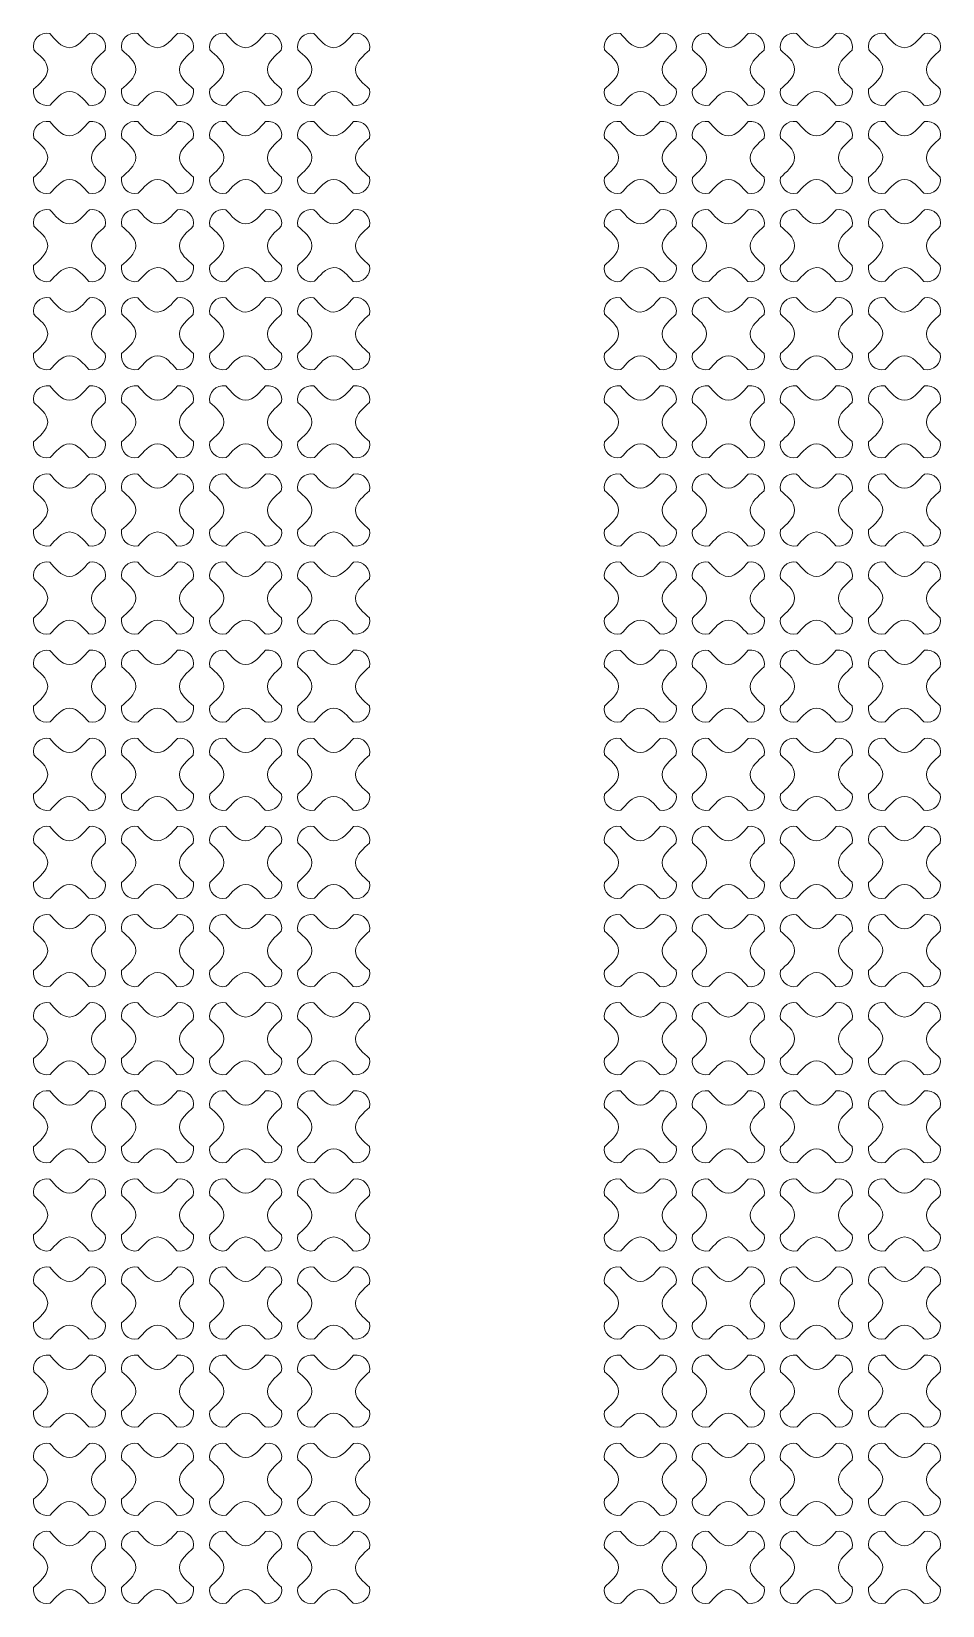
# Model space of a CAD drawing. Header units: centimetres. Extents: x -63 to 63, y -109 to 109.
import ezdxf

# ---------------------------------------------------------------- set-up
doc = ezdxf.new("R2010")
doc.units = ezdxf.units.CM
doc.header["$MEASUREMENT"] = 0
doc.layers.add('layer 1', color=7, linetype='Continuous')

msp = doc.modelspace()

# ---------------------------------------------------------------- linework, layer by layer
at = {"layer": 'layer 1', "color": 124, "lineweight": 9}
for points in [[(-60.81111, 103.60345), (-60.81111, 102.44616), (-62.01964, 101.61392), (-62.76469, 100.87312), (-62.76469, 100.87312), (-63.02392, 99.53643), (-61.79077, 98.35997), (-60.4655, 98.68693), (-60.4655, 98.68693), (-59.73461, 99.41507), (-58.92178, 100.58139), (-57.79099, 100.58139), (-57.79099, 100.58139), (-56.60522, 100.58139), (-55.87847, 99.4514), (-55.10807, 98.68101), (-55.10807, 98.68101), (-53.77995, 98.37223), (-52.56206, 99.56309), (-52.83834, 100.89663), (-52.83834, 100.89663), (-53.62868, 101.68697), (-54.75949, 102.39393), (-54.75949, 103.60118), (-54.75949, 103.60118), (-54.75949, 104.74208), (-53.58595, 105.56229), (-52.85419, 106.29823), (-52.85419, 106.29823), (-52.52688, 107.62361), (-53.70344, 108.85681), (-55.04022, 108.59756), (-55.04022, 108.59756), (-55.78309, 107.85469), (-56.63311, 106.62795), (-57.7853, 106.62795), (-57.7853, 106.62795), (-58.98503, 106.62795), (-59.75696, 107.81523), (-60.5346, 108.59287), (-60.5346, 108.59287), (-61.86835, 108.86918), (-63.05874, 107.65119), (-62.75014, 106.32304), (-62.75014, 106.32304), (-61.95077, 105.52367), (-60.81111, 104.82037), (-60.81111, 103.60345)], [(-48.61911, 103.60345), (-48.61911, 102.44616), (-49.82764, 101.61392), (-50.57269, 100.87312), (-50.57269, 100.87312), (-50.83192, 99.53643), (-49.59877, 98.35997), (-48.2735, 98.68693), (-48.2735, 98.68693), (-47.54261, 99.41507), (-46.72978, 100.58139), (-45.59899, 100.58139), (-45.59899, 100.58139), (-44.41322, 100.58139), (-43.68647, 99.4514), (-42.91607, 98.68101), (-42.91607, 98.68101), (-41.58795, 98.37223), (-40.37006, 99.56309), (-40.64634, 100.89663), (-40.64634, 100.89663), (-41.43668, 101.68697), (-42.56749, 102.39393), (-42.56749, 103.60118), (-42.56749, 103.60118), (-42.56749, 104.74208), (-41.39395, 105.56229), (-40.66219, 106.29823), (-40.66219, 106.29823), (-40.33488, 107.62361), (-41.51144, 108.85681), (-42.84822, 108.59756), (-42.84822, 108.59756), (-43.59109, 107.85469), (-44.44111, 106.62795), (-45.5933, 106.62795), (-45.5933, 106.62795), (-46.79303, 106.62795), (-47.56496, 107.81523), (-48.3426, 108.59287), (-48.3426, 108.59287), (-49.67635, 108.86918), (-50.86674, 107.65119), (-50.55814, 106.32304), (-50.55814, 106.32304), (-49.75877, 105.52367), (-48.61911, 104.82037), (-48.61911, 103.60345)], [(-36.42711, 103.60345), (-36.42711, 102.44616), (-37.63564, 101.61392), (-38.38069, 100.87312), (-38.38069, 100.87312), (-38.63992, 99.53643), (-37.40677, 98.35997), (-36.0815, 98.68693), (-36.0815, 98.68693), (-35.35061, 99.41507), (-34.53778, 100.58139), (-33.40699, 100.58139), (-33.40699, 100.58139), (-32.22122, 100.58139), (-31.49447, 99.4514), (-30.72407, 98.68101), (-30.72407, 98.68101), (-29.39595, 98.37223), (-28.17806, 99.56309), (-28.45434, 100.89663), (-28.45434, 100.89663), (-29.24468, 101.68697), (-30.37549, 102.39393), (-30.37549, 103.60118), (-30.37549, 103.60118), (-30.37549, 104.74208), (-29.20195, 105.56229), (-28.47019, 106.29823), (-28.47019, 106.29823), (-28.14288, 107.62361), (-29.31944, 108.85681), (-30.65622, 108.59756), (-30.65622, 108.59756), (-31.39909, 107.85469), (-32.24911, 106.62795), (-33.4013, 106.62795), (-33.4013, 106.62795), (-34.60103, 106.62795), (-35.37296, 107.81523), (-36.1506, 108.59287), (-36.1506, 108.59287), (-37.48435, 108.86918), (-38.67474, 107.65119), (-38.36614, 106.32304), (-38.36614, 106.32304), (-37.56677, 105.52367), (-36.42711, 104.82037), (-36.42711, 103.60345)], [(-24.23511, 103.60345), (-24.23511, 102.44616), (-25.44364, 101.61392), (-26.18869, 100.87312), (-26.18869, 100.87312), (-26.44792, 99.53643), (-25.21477, 98.35997), (-23.8895, 98.68693), (-23.8895, 98.68693), (-23.15861, 99.41507), (-22.34578, 100.58139), (-21.21499, 100.58139), (-21.21499, 100.58139), (-20.02922, 100.58139), (-19.30247, 99.4514), (-18.53207, 98.68101), (-18.53207, 98.68101), (-17.20395, 98.37223), (-15.98606, 99.56309), (-16.26234, 100.89663), (-16.26234, 100.89663), (-17.05268, 101.68697), (-18.18349, 102.39393), (-18.18349, 103.60118), (-18.18349, 103.60118), (-18.18349, 104.74208), (-17.00995, 105.56229), (-16.27819, 106.29823), (-16.27819, 106.29823), (-15.95088, 107.62361), (-17.12744, 108.85681), (-18.46422, 108.59756), (-18.46422, 108.59756), (-19.20709, 107.85469), (-20.05711, 106.62795), (-21.2093, 106.62795), (-21.2093, 106.62795), (-22.40903, 106.62795), (-23.18096, 107.81523), (-23.9586, 108.59287), (-23.9586, 108.59287), (-25.29235, 108.86918), (-26.48274, 107.65119), (-26.17414, 106.32304), (-26.17414, 106.32304), (-25.37477, 105.52367), (-24.23511, 104.82037), (-24.23511, 103.60345)], [(-60.81111, 91.41145), (-60.81111, 90.25416), (-62.01964, 89.42192), (-62.76469, 88.68112), (-62.76469, 88.68112), (-63.02392, 87.34443), (-61.79077, 86.16797), (-60.4655, 86.49493), (-60.4655, 86.49493), (-59.73461, 87.22307), (-58.92178, 88.38939), (-57.79099, 88.38939), (-57.79099, 88.38939), (-56.60522, 88.38939), (-55.87847, 87.2594), (-55.10807, 86.48901), (-55.10807, 86.48901), (-53.77995, 86.18023), (-52.56206, 87.37109), (-52.83834, 88.70463), (-52.83834, 88.70463), (-53.62868, 89.49497), (-54.75949, 90.20193), (-54.75949, 91.40918), (-54.75949, 91.40918), (-54.75949, 92.55008), (-53.58595, 93.37029), (-52.85419, 94.10623), (-52.85419, 94.10623), (-52.52688, 95.43161), (-53.70344, 96.66481), (-55.04022, 96.40556), (-55.04022, 96.40556), (-55.78309, 95.66269), (-56.63311, 94.43595), (-57.7853, 94.43595), (-57.7853, 94.43595), (-58.98503, 94.43595), (-59.75696, 95.62323), (-60.5346, 96.40087), (-60.5346, 96.40087), (-61.86835, 96.67718), (-63.05874, 95.45919), (-62.75014, 94.13104), (-62.75014, 94.13104), (-61.95077, 93.33167), (-60.81111, 92.62837), (-60.81111, 91.41145)], [(-48.61911, 91.41145), (-48.61911, 90.25416), (-49.82764, 89.42192), (-50.57269, 88.68112), (-50.57269, 88.68112), (-50.83192, 87.34443), (-49.59877, 86.16797), (-48.2735, 86.49493), (-48.2735, 86.49493), (-47.54261, 87.22307), (-46.72978, 88.38939), (-45.59899, 88.38939), (-45.59899, 88.38939), (-44.41322, 88.38939), (-43.68647, 87.2594), (-42.91607, 86.48901), (-42.91607, 86.48901), (-41.58795, 86.18023), (-40.37006, 87.37109), (-40.64634, 88.70463), (-40.64634, 88.70463), (-41.43668, 89.49497), (-42.56749, 90.20193), (-42.56749, 91.40918), (-42.56749, 91.40918), (-42.56749, 92.55008), (-41.39395, 93.37029), (-40.66219, 94.10623), (-40.66219, 94.10623), (-40.33488, 95.43161), (-41.51144, 96.66481), (-42.84822, 96.40556), (-42.84822, 96.40556), (-43.59109, 95.66269), (-44.44111, 94.43595), (-45.5933, 94.43595), (-45.5933, 94.43595), (-46.79303, 94.43595), (-47.56496, 95.62323), (-48.3426, 96.40087), (-48.3426, 96.40087), (-49.67635, 96.67718), (-50.86674, 95.45919), (-50.55814, 94.13104), (-50.55814, 94.13104), (-49.75877, 93.33167), (-48.61911, 92.62837), (-48.61911, 91.41145)], [(-36.42711, 91.41145), (-36.42711, 90.25416), (-37.63564, 89.42192), (-38.38069, 88.68112), (-38.38069, 88.68112), (-38.63992, 87.34443), (-37.40677, 86.16797), (-36.0815, 86.49493), (-36.0815, 86.49493), (-35.35061, 87.22307), (-34.53778, 88.38939), (-33.40699, 88.38939), (-33.40699, 88.38939), (-32.22122, 88.38939), (-31.49447, 87.2594), (-30.72407, 86.48901), (-30.72407, 86.48901), (-29.39595, 86.18023), (-28.17806, 87.37109), (-28.45434, 88.70463), (-28.45434, 88.70463), (-29.24468, 89.49497), (-30.37549, 90.20193), (-30.37549, 91.40918), (-30.37549, 91.40918), (-30.37549, 92.55008), (-29.20195, 93.37029), (-28.47019, 94.10623), (-28.47019, 94.10623), (-28.14288, 95.43161), (-29.31944, 96.66481), (-30.65622, 96.40556), (-30.65622, 96.40556), (-31.39909, 95.66269), (-32.24911, 94.43595), (-33.4013, 94.43595), (-33.4013, 94.43595), (-34.60103, 94.43595), (-35.37296, 95.62323), (-36.1506, 96.40087), (-36.1506, 96.40087), (-37.48435, 96.67718), (-38.67474, 95.45919), (-38.36614, 94.13104), (-38.36614, 94.13104), (-37.56677, 93.33167), (-36.42711, 92.62837), (-36.42711, 91.41145)], [(-24.23511, 91.41145), (-24.23511, 90.25416), (-25.44364, 89.42192), (-26.18869, 88.68112), (-26.18869, 88.68112), (-26.44792, 87.34443), (-25.21477, 86.16797), (-23.8895, 86.49493), (-23.8895, 86.49493), (-23.15861, 87.22307), (-22.34578, 88.38939), (-21.21499, 88.38939), (-21.21499, 88.38939), (-20.02922, 88.38939), (-19.30247, 87.2594), (-18.53207, 86.48901), (-18.53207, 86.48901), (-17.20395, 86.18023), (-15.98606, 87.37109), (-16.26234, 88.70463), (-16.26234, 88.70463), (-17.05268, 89.49497), (-18.18349, 90.20193), (-18.18349, 91.40918), (-18.18349, 91.40918), (-18.18349, 92.55008), (-17.00995, 93.37029), (-16.27819, 94.10623), (-16.27819, 94.10623), (-15.95088, 95.43161), (-17.12744, 96.66481), (-18.46422, 96.40556), (-18.46422, 96.40556), (-19.20709, 95.66269), (-20.05711, 94.43595), (-21.2093, 94.43595), (-21.2093, 94.43595), (-22.40903, 94.43595), (-23.18096, 95.62323), (-23.9586, 96.40087), (-23.9586, 96.40087), (-25.29235, 96.67718), (-26.48274, 95.45919), (-26.17414, 94.13104), (-26.17414, 94.13104), (-25.37477, 93.33167), (-24.23511, 92.62837), (-24.23511, 91.41145)], [(-60.81111, 79.21945), (-60.81111, 78.06216), (-62.01964, 77.22992), (-62.76469, 76.48912), (-62.76469, 76.48912), (-63.02392, 75.15243), (-61.79077, 73.97597), (-60.4655, 74.30293), (-60.4655, 74.30293), (-59.73461, 75.03107), (-58.92178, 76.19739), (-57.79099, 76.19739), (-57.79099, 76.19739), (-56.60522, 76.19739), (-55.87847, 75.0674), (-55.10807, 74.29701), (-55.10807, 74.29701), (-53.77995, 73.98823), (-52.56206, 75.17909), (-52.83834, 76.51263), (-52.83834, 76.51263), (-53.62868, 77.30297), (-54.75949, 78.00993), (-54.75949, 79.21718), (-54.75949, 79.21718), (-54.75949, 80.35808), (-53.58595, 81.17829), (-52.85419, 81.91423), (-52.85419, 81.91423), (-52.52688, 83.23961), (-53.70344, 84.47281), (-55.04022, 84.21356), (-55.04022, 84.21356), (-55.78309, 83.47069), (-56.63311, 82.24395), (-57.7853, 82.24395), (-57.7853, 82.24395), (-58.98503, 82.24395), (-59.75696, 83.43123), (-60.5346, 84.20887), (-60.5346, 84.20887), (-61.86835, 84.48518), (-63.05874, 83.26719), (-62.75014, 81.93904), (-62.75014, 81.93904), (-61.95077, 81.13967), (-60.81111, 80.43637), (-60.81111, 79.21945)], [(-48.61911, 79.21945), (-48.61911, 78.06216), (-49.82764, 77.22992), (-50.57269, 76.48912), (-50.57269, 76.48912), (-50.83192, 75.15243), (-49.59877, 73.97597), (-48.2735, 74.30293), (-48.2735, 74.30293), (-47.54261, 75.03107), (-46.72978, 76.19739), (-45.59899, 76.19739), (-45.59899, 76.19739), (-44.41322, 76.19739), (-43.68647, 75.0674), (-42.91607, 74.29701), (-42.91607, 74.29701), (-41.58795, 73.98823), (-40.37006, 75.17909), (-40.64634, 76.51263), (-40.64634, 76.51263), (-41.43668, 77.30297), (-42.56749, 78.00993), (-42.56749, 79.21718), (-42.56749, 79.21718), (-42.56749, 80.35808), (-41.39395, 81.17829), (-40.66219, 81.91423), (-40.66219, 81.91423), (-40.33488, 83.23961), (-41.51144, 84.47281), (-42.84822, 84.21356), (-42.84822, 84.21356), (-43.59109, 83.47069), (-44.44111, 82.24395), (-45.5933, 82.24395), (-45.5933, 82.24395), (-46.79303, 82.24395), (-47.56496, 83.43123), (-48.3426, 84.20887), (-48.3426, 84.20887), (-49.67635, 84.48518), (-50.86674, 83.26719), (-50.55814, 81.93904), (-50.55814, 81.93904), (-49.75877, 81.13967), (-48.61911, 80.43637), (-48.61911, 79.21945)], [(-36.42711, 79.21945), (-36.42711, 78.06216), (-37.63564, 77.22992), (-38.38069, 76.48912), (-38.38069, 76.48912), (-38.63992, 75.15243), (-37.40677, 73.97597), (-36.0815, 74.30293), (-36.0815, 74.30293), (-35.35061, 75.03107), (-34.53778, 76.19739), (-33.40699, 76.19739), (-33.40699, 76.19739), (-32.22122, 76.19739), (-31.49447, 75.0674), (-30.72407, 74.29701), (-30.72407, 74.29701), (-29.39595, 73.98823), (-28.17806, 75.17909), (-28.45434, 76.51263), (-28.45434, 76.51263), (-29.24468, 77.30297), (-30.37549, 78.00993), (-30.37549, 79.21718), (-30.37549, 79.21718), (-30.37549, 80.35808), (-29.20195, 81.17829), (-28.47019, 81.91423), (-28.47019, 81.91423), (-28.14288, 83.23961), (-29.31944, 84.47281), (-30.65622, 84.21356), (-30.65622, 84.21356), (-31.39909, 83.47069), (-32.24911, 82.24395), (-33.4013, 82.24395), (-33.4013, 82.24395), (-34.60103, 82.24395), (-35.37296, 83.43123), (-36.1506, 84.20887), (-36.1506, 84.20887), (-37.48435, 84.48518), (-38.67474, 83.26719), (-38.36614, 81.93904), (-38.36614, 81.93904), (-37.56677, 81.13967), (-36.42711, 80.43637), (-36.42711, 79.21945)], [(-24.23511, 79.21945), (-24.23511, 78.06216), (-25.44364, 77.22992), (-26.18869, 76.48912), (-26.18869, 76.48912), (-26.44792, 75.15243), (-25.21477, 73.97597), (-23.8895, 74.30293), (-23.8895, 74.30293), (-23.15861, 75.03107), (-22.34578, 76.19739), (-21.21499, 76.19739), (-21.21499, 76.19739), (-20.02922, 76.19739), (-19.30247, 75.0674), (-18.53207, 74.29701), (-18.53207, 74.29701), (-17.20395, 73.98823), (-15.98606, 75.17909), (-16.26234, 76.51263), (-16.26234, 76.51263), (-17.05268, 77.30297), (-18.18349, 78.00993), (-18.18349, 79.21718), (-18.18349, 79.21718), (-18.18349, 80.35808), (-17.00995, 81.17829), (-16.27819, 81.91423), (-16.27819, 81.91423), (-15.95088, 83.23961), (-17.12744, 84.47281), (-18.46422, 84.21356), (-18.46422, 84.21356), (-19.20709, 83.47069), (-20.05711, 82.24395), (-21.2093, 82.24395), (-21.2093, 82.24395), (-22.40903, 82.24395), (-23.18096, 83.43123), (-23.9586, 84.20887), (-23.9586, 84.20887), (-25.29235, 84.48518), (-26.48274, 83.26719), (-26.17414, 81.93904), (-26.17414, 81.93904), (-25.37477, 81.13967), (-24.23511, 80.43637), (-24.23511, 79.21945)], [(-60.81111, 67.02745), (-60.81111, 65.87016), (-62.01964, 65.03792), (-62.76469, 64.29712), (-62.76469, 64.29712), (-63.02392, 62.96043), (-61.79077, 61.78397), (-60.4655, 62.11093), (-60.4655, 62.11093), (-59.73461, 62.83907), (-58.92178, 64.00539), (-57.79099, 64.00539), (-57.79099, 64.00539), (-56.60522, 64.00539), (-55.87847, 62.8754), (-55.10807, 62.10501), (-55.10807, 62.10501), (-53.77995, 61.79623), (-52.56206, 62.98709), (-52.83834, 64.32063), (-52.83834, 64.32063), (-53.62868, 65.11097), (-54.75949, 65.81793), (-54.75949, 67.02518), (-54.75949, 67.02518), (-54.75949, 68.16608), (-53.58595, 68.98629), (-52.85419, 69.72223), (-52.85419, 69.72223), (-52.52688, 71.04761), (-53.70344, 72.28081), (-55.04022, 72.02156), (-55.04022, 72.02156), (-55.78309, 71.27869), (-56.63311, 70.05195), (-57.7853, 70.05195), (-57.7853, 70.05195), (-58.98503, 70.05195), (-59.75696, 71.23923), (-60.5346, 72.01687), (-60.5346, 72.01687), (-61.86835, 72.29318), (-63.05874, 71.07519), (-62.75014, 69.74704), (-62.75014, 69.74704), (-61.95077, 68.94767), (-60.81111, 68.24437), (-60.81111, 67.02745)], [(-48.61911, 67.02745), (-48.61911, 65.87016), (-49.82764, 65.03792), (-50.57269, 64.29712), (-50.57269, 64.29712), (-50.83192, 62.96043), (-49.59877, 61.78397), (-48.2735, 62.11093), (-48.2735, 62.11093), (-47.54261, 62.83907), (-46.72978, 64.00539), (-45.59899, 64.00539), (-45.59899, 64.00539), (-44.41322, 64.00539), (-43.68647, 62.8754), (-42.91607, 62.10501), (-42.91607, 62.10501), (-41.58795, 61.79623), (-40.37006, 62.98709), (-40.64634, 64.32063), (-40.64634, 64.32063), (-41.43668, 65.11097), (-42.56749, 65.81793), (-42.56749, 67.02518), (-42.56749, 67.02518), (-42.56749, 68.16608), (-41.39395, 68.98629), (-40.66219, 69.72223), (-40.66219, 69.72223), (-40.33488, 71.04761), (-41.51144, 72.28081), (-42.84822, 72.02156), (-42.84822, 72.02156), (-43.59109, 71.27869), (-44.44111, 70.05195), (-45.5933, 70.05195), (-45.5933, 70.05195), (-46.79303, 70.05195), (-47.56496, 71.23923), (-48.3426, 72.01687), (-48.3426, 72.01687), (-49.67635, 72.29318), (-50.86674, 71.07519), (-50.55814, 69.74704), (-50.55814, 69.74704), (-49.75877, 68.94767), (-48.61911, 68.24437), (-48.61911, 67.02745)], [(-36.42711, 67.02745), (-36.42711, 65.87016), (-37.63564, 65.03792), (-38.38069, 64.29712), (-38.38069, 64.29712), (-38.63992, 62.96043), (-37.40677, 61.78397), (-36.0815, 62.11093), (-36.0815, 62.11093), (-35.35061, 62.83907), (-34.53778, 64.00539), (-33.40699, 64.00539), (-33.40699, 64.00539), (-32.22122, 64.00539), (-31.49447, 62.8754), (-30.72407, 62.10501), (-30.72407, 62.10501), (-29.39595, 61.79623), (-28.17806, 62.98709), (-28.45434, 64.32063), (-28.45434, 64.32063), (-29.24468, 65.11097), (-30.37549, 65.81793), (-30.37549, 67.02518), (-30.37549, 67.02518), (-30.37549, 68.16608), (-29.20195, 68.98629), (-28.47019, 69.72223), (-28.47019, 69.72223), (-28.14288, 71.04761), (-29.31944, 72.28081), (-30.65622, 72.02156), (-30.65622, 72.02156), (-31.39909, 71.27869), (-32.24911, 70.05195), (-33.4013, 70.05195), (-33.4013, 70.05195), (-34.60103, 70.05195), (-35.37296, 71.23923), (-36.1506, 72.01687), (-36.1506, 72.01687), (-37.48435, 72.29318), (-38.67474, 71.07519), (-38.36614, 69.74704), (-38.36614, 69.74704), (-37.56677, 68.94767), (-36.42711, 68.24437), (-36.42711, 67.02745)], [(-24.23511, 67.02745), (-24.23511, 65.87016), (-25.44364, 65.03792), (-26.18869, 64.29712), (-26.18869, 64.29712), (-26.44792, 62.96043), (-25.21477, 61.78397), (-23.8895, 62.11093), (-23.8895, 62.11093), (-23.15861, 62.83907), (-22.34578, 64.00539), (-21.21499, 64.00539), (-21.21499, 64.00539), (-20.02922, 64.00539), (-19.30247, 62.8754), (-18.53207, 62.10501), (-18.53207, 62.10501), (-17.20395, 61.79623), (-15.98606, 62.98709), (-16.26234, 64.32063), (-16.26234, 64.32063), (-17.05268, 65.11097), (-18.18349, 65.81793), (-18.18349, 67.02518), (-18.18349, 67.02518), (-18.18349, 68.16608), (-17.00995, 68.98629), (-16.27819, 69.72223), (-16.27819, 69.72223), (-15.95088, 71.04761), (-17.12744, 72.28081), (-18.46422, 72.02156), (-18.46422, 72.02156), (-19.20709, 71.27869), (-20.05711, 70.05195), (-21.2093, 70.05195), (-21.2093, 70.05195), (-22.40903, 70.05195), (-23.18096, 71.23923), (-23.9586, 72.01687), (-23.9586, 72.01687), (-25.29235, 72.29318), (-26.48274, 71.07519), (-26.17414, 69.74704), (-26.17414, 69.74704), (-25.37477, 68.94767), (-24.23511, 68.24437), (-24.23511, 67.02745)], [(-60.81111, 54.83545), (-60.81111, 53.67816), (-62.01964, 52.84592), (-62.76469, 52.10512), (-62.76469, 52.10512), (-63.02392, 50.76843), (-61.79077, 49.59197), (-60.4655, 49.91893), (-60.4655, 49.91893), (-59.73461, 50.64707), (-58.92178, 51.81339), (-57.79099, 51.81339), (-57.79099, 51.81339), (-56.60522, 51.81339), (-55.87847, 50.6834), (-55.10807, 49.91301), (-55.10807, 49.91301), (-53.77995, 49.60423), (-52.56206, 50.79509), (-52.83834, 52.12863), (-52.83834, 52.12863), (-53.62868, 52.91897), (-54.75949, 53.62593), (-54.75949, 54.83318), (-54.75949, 54.83318), (-54.75949, 55.97408), (-53.58595, 56.79429), (-52.85419, 57.53023), (-52.85419, 57.53023), (-52.52688, 58.85561), (-53.70344, 60.08881), (-55.04022, 59.82956), (-55.04022, 59.82956), (-55.78309, 59.08669), (-56.63311, 57.85995), (-57.7853, 57.85995), (-57.7853, 57.85995), (-58.98503, 57.85995), (-59.75696, 59.04723), (-60.5346, 59.82487), (-60.5346, 59.82487), (-61.86835, 60.10118), (-63.05874, 58.88319), (-62.75014, 57.55504), (-62.75014, 57.55504), (-61.95077, 56.75567), (-60.81111, 56.05237), (-60.81111, 54.83545)], [(-48.61911, 54.83545), (-48.61911, 53.67816), (-49.82764, 52.84592), (-50.57269, 52.10512), (-50.57269, 52.10512), (-50.83192, 50.76843), (-49.59877, 49.59197), (-48.2735, 49.91893), (-48.2735, 49.91893), (-47.54261, 50.64707), (-46.72978, 51.81339), (-45.59899, 51.81339), (-45.59899, 51.81339), (-44.41322, 51.81339), (-43.68647, 50.6834), (-42.91607, 49.91301), (-42.91607, 49.91301), (-41.58795, 49.60423), (-40.37006, 50.79509), (-40.64634, 52.12863), (-40.64634, 52.12863), (-41.43668, 52.91897), (-42.56749, 53.62593), (-42.56749, 54.83318), (-42.56749, 54.83318), (-42.56749, 55.97408), (-41.39395, 56.79429), (-40.66219, 57.53023), (-40.66219, 57.53023), (-40.33488, 58.85561), (-41.51144, 60.08881), (-42.84822, 59.82956), (-42.84822, 59.82956), (-43.59109, 59.08669), (-44.44111, 57.85995), (-45.5933, 57.85995), (-45.5933, 57.85995), (-46.79303, 57.85995), (-47.56496, 59.04723), (-48.3426, 59.82487), (-48.3426, 59.82487), (-49.67635, 60.10118), (-50.86674, 58.88319), (-50.55814, 57.55504), (-50.55814, 57.55504), (-49.75877, 56.75567), (-48.61911, 56.05237), (-48.61911, 54.83545)], [(-36.42711, 54.83545), (-36.42711, 53.67816), (-37.63564, 52.84592), (-38.38069, 52.10512), (-38.38069, 52.10512), (-38.63992, 50.76843), (-37.40677, 49.59197), (-36.0815, 49.91893), (-36.0815, 49.91893), (-35.35061, 50.64707), (-34.53778, 51.81339), (-33.40699, 51.81339), (-33.40699, 51.81339), (-32.22122, 51.81339), (-31.49447, 50.6834), (-30.72407, 49.91301), (-30.72407, 49.91301), (-29.39595, 49.60423), (-28.17806, 50.79509), (-28.45434, 52.12863), (-28.45434, 52.12863), (-29.24468, 52.91897), (-30.37549, 53.62593), (-30.37549, 54.83318), (-30.37549, 54.83318), (-30.37549, 55.97408), (-29.20195, 56.79429), (-28.47019, 57.53023), (-28.47019, 57.53023), (-28.14288, 58.85561), (-29.31944, 60.08881), (-30.65622, 59.82956), (-30.65622, 59.82956), (-31.39909, 59.08669), (-32.24911, 57.85995), (-33.4013, 57.85995), (-33.4013, 57.85995), (-34.60103, 57.85995), (-35.37296, 59.04723), (-36.1506, 59.82487), (-36.1506, 59.82487), (-37.48435, 60.10118), (-38.67474, 58.88319), (-38.36614, 57.55504), (-38.36614, 57.55504), (-37.56677, 56.75567), (-36.42711, 56.05237), (-36.42711, 54.83545)], [(-24.23511, 54.83545), (-24.23511, 53.67816), (-25.44364, 52.84592), (-26.18869, 52.10512), (-26.18869, 52.10512), (-26.44792, 50.76843), (-25.21477, 49.59197), (-23.8895, 49.91893), (-23.8895, 49.91893), (-23.15861, 50.64707), (-22.34578, 51.81339), (-21.21499, 51.81339), (-21.21499, 51.81339), (-20.02922, 51.81339), (-19.30247, 50.6834), (-18.53207, 49.91301), (-18.53207, 49.91301), (-17.20395, 49.60423), (-15.98606, 50.79509), (-16.26234, 52.12863), (-16.26234, 52.12863), (-17.05268, 52.91897), (-18.18349, 53.62593), (-18.18349, 54.83318), (-18.18349, 54.83318), (-18.18349, 55.97408), (-17.00995, 56.79429), (-16.27819, 57.53023), (-16.27819, 57.53023), (-15.95088, 58.85561), (-17.12744, 60.08881), (-18.46422, 59.82956), (-18.46422, 59.82956), (-19.20709, 59.08669), (-20.05711, 57.85995), (-21.2093, 57.85995), (-21.2093, 57.85995), (-22.40903, 57.85995), (-23.18096, 59.04723), (-23.9586, 59.82487), (-23.9586, 59.82487), (-25.29235, 60.10118), (-26.48274, 58.88319), (-26.17414, 57.55504), (-26.17414, 57.55504), (-25.37477, 56.75567), (-24.23511, 56.05237), (-24.23511, 54.83545)], [(-60.81111, 42.64345), (-60.81111, 41.48616), (-62.01964, 40.65392), (-62.76469, 39.91312), (-62.76469, 39.91312), (-63.02392, 38.57643), (-61.79077, 37.39997), (-60.4655, 37.72693), (-60.4655, 37.72693), (-59.73461, 38.45507), (-58.92178, 39.62139), (-57.79099, 39.62139), (-57.79099, 39.62139), (-56.60522, 39.62139), (-55.87847, 38.4914), (-55.10807, 37.72101), (-55.10807, 37.72101), (-53.77995, 37.41223), (-52.56206, 38.60309), (-52.83834, 39.93663), (-52.83834, 39.93663), (-53.62868, 40.72697), (-54.75949, 41.43393), (-54.75949, 42.64118), (-54.75949, 42.64118), (-54.75949, 43.78208), (-53.58595, 44.60229), (-52.85419, 45.33823), (-52.85419, 45.33823), (-52.52688, 46.66361), (-53.70344, 47.89681), (-55.04022, 47.63756), (-55.04022, 47.63756), (-55.78309, 46.89469), (-56.63311, 45.66795), (-57.7853, 45.66795), (-57.7853, 45.66795), (-58.98503, 45.66795), (-59.75696, 46.85523), (-60.5346, 47.63287), (-60.5346, 47.63287), (-61.86835, 47.90918), (-63.05874, 46.69119), (-62.75014, 45.36304), (-62.75014, 45.36304), (-61.95077, 44.56367), (-60.81111, 43.86037), (-60.81111, 42.64345)], [(-48.61911, 42.64345), (-48.61911, 41.48616), (-49.82764, 40.65392), (-50.57269, 39.91312), (-50.57269, 39.91312), (-50.83192, 38.57643), (-49.59877, 37.39997), (-48.2735, 37.72693), (-48.2735, 37.72693), (-47.54261, 38.45507), (-46.72978, 39.62139), (-45.59899, 39.62139), (-45.59899, 39.62139), (-44.41322, 39.62139), (-43.68647, 38.4914), (-42.91607, 37.72101), (-42.91607, 37.72101), (-41.58795, 37.41223), (-40.37006, 38.60309), (-40.64634, 39.93663), (-40.64634, 39.93663), (-41.43668, 40.72697), (-42.56749, 41.43393), (-42.56749, 42.64118), (-42.56749, 42.64118), (-42.56749, 43.78208), (-41.39395, 44.60229), (-40.66219, 45.33823), (-40.66219, 45.33823), (-40.33488, 46.66361), (-41.51144, 47.89681), (-42.84822, 47.63756), (-42.84822, 47.63756), (-43.59109, 46.89469), (-44.44111, 45.66795), (-45.5933, 45.66795), (-45.5933, 45.66795), (-46.79303, 45.66795), (-47.56496, 46.85523), (-48.3426, 47.63287), (-48.3426, 47.63287), (-49.67635, 47.90918), (-50.86674, 46.69119), (-50.55814, 45.36304), (-50.55814, 45.36304), (-49.75877, 44.56367), (-48.61911, 43.86037), (-48.61911, 42.64345)], [(-36.42711, 42.64345), (-36.42711, 41.48616), (-37.63564, 40.65392), (-38.38069, 39.91312), (-38.38069, 39.91312), (-38.63992, 38.57643), (-37.40677, 37.39997), (-36.0815, 37.72693), (-36.0815, 37.72693), (-35.35061, 38.45507), (-34.53778, 39.62139), (-33.40699, 39.62139), (-33.40699, 39.62139), (-32.22122, 39.62139), (-31.49447, 38.4914), (-30.72407, 37.72101), (-30.72407, 37.72101), (-29.39595, 37.41223), (-28.17806, 38.60309), (-28.45434, 39.93663), (-28.45434, 39.93663), (-29.24468, 40.72697), (-30.37549, 41.43393), (-30.37549, 42.64118), (-30.37549, 42.64118), (-30.37549, 43.78208), (-29.20195, 44.60229), (-28.47019, 45.33823), (-28.47019, 45.33823), (-28.14288, 46.66361), (-29.31944, 47.89681), (-30.65622, 47.63756), (-30.65622, 47.63756), (-31.39909, 46.89469), (-32.24911, 45.66795), (-33.4013, 45.66795), (-33.4013, 45.66795), (-34.60103, 45.66795), (-35.37296, 46.85523), (-36.1506, 47.63287), (-36.1506, 47.63287), (-37.48435, 47.90918), (-38.67474, 46.69119), (-38.36614, 45.36304), (-38.36614, 45.36304), (-37.56677, 44.56367), (-36.42711, 43.86037), (-36.42711, 42.64345)], [(-24.23511, 42.64345), (-24.23511, 41.48616), (-25.44364, 40.65392), (-26.18869, 39.91312), (-26.18869, 39.91312), (-26.44792, 38.57643), (-25.21477, 37.39997), (-23.8895, 37.72693), (-23.8895, 37.72693), (-23.15861, 38.45507), (-22.34578, 39.62139), (-21.21499, 39.62139), (-21.21499, 39.62139), (-20.02922, 39.62139), (-19.30247, 38.4914), (-18.53207, 37.72101), (-18.53207, 37.72101), (-17.20395, 37.41223), (-15.98606, 38.60309), (-16.26234, 39.93663), (-16.26234, 39.93663), (-17.05268, 40.72697), (-18.18349, 41.43393), (-18.18349, 42.64118), (-18.18349, 42.64118), (-18.18349, 43.78208), (-17.00995, 44.60229), (-16.27819, 45.33823), (-16.27819, 45.33823), (-15.95088, 46.66361), (-17.12744, 47.89681), (-18.46422, 47.63756), (-18.46422, 47.63756), (-19.20709, 46.89469), (-20.05711, 45.66795), (-21.2093, 45.66795), (-21.2093, 45.66795), (-22.40903, 45.66795), (-23.18096, 46.85523), (-23.9586, 47.63287), (-23.9586, 47.63287), (-25.29235, 47.90918), (-26.48274, 46.69119), (-26.17414, 45.36304), (-26.17414, 45.36304), (-25.37477, 44.56367), (-24.23511, 43.86037), (-24.23511, 42.64345)], [(-60.81111, 30.45145), (-60.81111, 29.29416), (-62.01964, 28.46192), (-62.76469, 27.72112), (-62.76469, 27.72112), (-63.02392, 26.38443), (-61.79077, 25.20797), (-60.4655, 25.53493), (-60.4655, 25.53493), (-59.73461, 26.26307), (-58.92178, 27.42939), (-57.79099, 27.42939), (-57.79099, 27.42939), (-56.60522, 27.42939), (-55.87847, 26.2994), (-55.10807, 25.52901), (-55.10807, 25.52901), (-53.77995, 25.22023), (-52.56206, 26.41109), (-52.83834, 27.74463), (-52.83834, 27.74463), (-53.62868, 28.53497), (-54.75949, 29.24193), (-54.75949, 30.44918), (-54.75949, 30.44918), (-54.75949, 31.59008), (-53.58595, 32.41029), (-52.85419, 33.14623), (-52.85419, 33.14623), (-52.52688, 34.47161), (-53.70344, 35.70481), (-55.04022, 35.44556), (-55.04022, 35.44556), (-55.78309, 34.70269), (-56.63311, 33.47595), (-57.7853, 33.47595), (-57.7853, 33.47595), (-58.98503, 33.47595), (-59.75696, 34.66323), (-60.5346, 35.44087), (-60.5346, 35.44087), (-61.86835, 35.71718), (-63.05874, 34.49919), (-62.75014, 33.17104), (-62.75014, 33.17104), (-61.95077, 32.37167), (-60.81111, 31.66837), (-60.81111, 30.45145)], [(-48.61911, 30.45145), (-48.61911, 29.29416), (-49.82764, 28.46192), (-50.57269, 27.72112), (-50.57269, 27.72112), (-50.83192, 26.38443), (-49.59877, 25.20797), (-48.2735, 25.53493), (-48.2735, 25.53493), (-47.54261, 26.26307), (-46.72978, 27.42939), (-45.59899, 27.42939), (-45.59899, 27.42939), (-44.41322, 27.42939), (-43.68647, 26.2994), (-42.91607, 25.52901), (-42.91607, 25.52901), (-41.58795, 25.22023), (-40.37006, 26.41109), (-40.64634, 27.74463), (-40.64634, 27.74463), (-41.43668, 28.53497), (-42.56749, 29.24193), (-42.56749, 30.44918), (-42.56749, 30.44918), (-42.56749, 31.59008), (-41.39395, 32.41029), (-40.66219, 33.14623), (-40.66219, 33.14623), (-40.33488, 34.47161), (-41.51144, 35.70481), (-42.84822, 35.44556), (-42.84822, 35.44556), (-43.59109, 34.70269), (-44.44111, 33.47595), (-45.5933, 33.47595), (-45.5933, 33.47595), (-46.79303, 33.47595), (-47.56496, 34.66323), (-48.3426, 35.44087), (-48.3426, 35.44087), (-49.67635, 35.71718), (-50.86674, 34.49919), (-50.55814, 33.17104), (-50.55814, 33.17104), (-49.75877, 32.37167), (-48.61911, 31.66837), (-48.61911, 30.45145)], [(-36.42711, 30.45145), (-36.42711, 29.29416), (-37.63564, 28.46192), (-38.38069, 27.72112), (-38.38069, 27.72112), (-38.63992, 26.38443), (-37.40677, 25.20797), (-36.0815, 25.53493), (-36.0815, 25.53493), (-35.35061, 26.26307), (-34.53778, 27.42939), (-33.40699, 27.42939), (-33.40699, 27.42939), (-32.22122, 27.42939), (-31.49447, 26.2994), (-30.72407, 25.52901), (-30.72407, 25.52901), (-29.39595, 25.22023), (-28.17806, 26.41109), (-28.45434, 27.74463), (-28.45434, 27.74463), (-29.24468, 28.53497), (-30.37549, 29.24193), (-30.37549, 30.44918), (-30.37549, 30.44918), (-30.37549, 31.59008), (-29.20195, 32.41029), (-28.47019, 33.14623), (-28.47019, 33.14623), (-28.14288, 34.47161), (-29.31944, 35.70481), (-30.65622, 35.44556), (-30.65622, 35.44556), (-31.39909, 34.70269), (-32.24911, 33.47595), (-33.4013, 33.47595), (-33.4013, 33.47595), (-34.60103, 33.47595), (-35.37296, 34.66323), (-36.1506, 35.44087), (-36.1506, 35.44087), (-37.48435, 35.71718), (-38.67474, 34.49919), (-38.36614, 33.17104), (-38.36614, 33.17104), (-37.56677, 32.37167), (-36.42711, 31.66837), (-36.42711, 30.45145)], [(-24.23511, 30.45145), (-24.23511, 29.29416), (-25.44364, 28.46192), (-26.18869, 27.72112), (-26.18869, 27.72112), (-26.44792, 26.38443), (-25.21477, 25.20797), (-23.8895, 25.53493), (-23.8895, 25.53493), (-23.15861, 26.26307), (-22.34578, 27.42939), (-21.21499, 27.42939), (-21.21499, 27.42939), (-20.02922, 27.42939), (-19.30247, 26.2994), (-18.53207, 25.52901), (-18.53207, 25.52901), (-17.20395, 25.22023), (-15.98606, 26.41109), (-16.26234, 27.74463), (-16.26234, 27.74463), (-17.05268, 28.53497), (-18.18349, 29.24193), (-18.18349, 30.44918), (-18.18349, 30.44918), (-18.18349, 31.59008), (-17.00995, 32.41029), (-16.27819, 33.14623), (-16.27819, 33.14623), (-15.95088, 34.47161), (-17.12744, 35.70481), (-18.46422, 35.44556), (-18.46422, 35.44556), (-19.20709, 34.70269), (-20.05711, 33.47595), (-21.2093, 33.47595), (-21.2093, 33.47595), (-22.40903, 33.47595), (-23.18096, 34.66323), (-23.9586, 35.44087), (-23.9586, 35.44087), (-25.29235, 35.71718), (-26.48274, 34.49919), (-26.17414, 33.17104), (-26.17414, 33.17104), (-25.37477, 32.37167), (-24.23511, 31.66837), (-24.23511, 30.45145)], [(-60.81111, 18.25945), (-60.81111, 17.10216), (-62.01964, 16.26992), (-62.76469, 15.52912), (-62.76469, 15.52912), (-63.02392, 14.19243), (-61.79077, 13.01597), (-60.4655, 13.34293), (-60.4655, 13.34293), (-59.73461, 14.07107), (-58.92178, 15.23739), (-57.79099, 15.23739), (-57.79099, 15.23739), (-56.60522, 15.23739), (-55.87847, 14.1074), (-55.10807, 13.33701), (-55.10807, 13.33701), (-53.77995, 13.02823), (-52.56206, 14.21909), (-52.83834, 15.55263), (-52.83834, 15.55263), (-53.62868, 16.34297), (-54.75949, 17.04993), (-54.75949, 18.25718), (-54.75949, 18.25718), (-54.75949, 19.39808), (-53.58595, 20.21829), (-52.85419, 20.95423), (-52.85419, 20.95423), (-52.52688, 22.27961), (-53.70344, 23.51281), (-55.04022, 23.25356), (-55.04022, 23.25356), (-55.78309, 22.51069), (-56.63311, 21.28395), (-57.7853, 21.28395), (-57.7853, 21.28395), (-58.98503, 21.28395), (-59.75696, 22.47123), (-60.5346, 23.24887), (-60.5346, 23.24887), (-61.86835, 23.52518), (-63.05874, 22.30719), (-62.75014, 20.97904), (-62.75014, 20.97904), (-61.95077, 20.17967), (-60.81111, 19.47637), (-60.81111, 18.25945)], [(-48.61911, 18.25945), (-48.61911, 17.10216), (-49.82764, 16.26992), (-50.57269, 15.52912), (-50.57269, 15.52912), (-50.83192, 14.19243), (-49.59877, 13.01597), (-48.2735, 13.34293), (-48.2735, 13.34293), (-47.54261, 14.07107), (-46.72978, 15.23739), (-45.59899, 15.23739), (-45.59899, 15.23739), (-44.41322, 15.23739), (-43.68647, 14.1074), (-42.91607, 13.33701), (-42.91607, 13.33701), (-41.58795, 13.02823), (-40.37006, 14.21909), (-40.64634, 15.55263), (-40.64634, 15.55263), (-41.43668, 16.34297), (-42.56749, 17.04993), (-42.56749, 18.25718), (-42.56749, 18.25718), (-42.56749, 19.39808), (-41.39395, 20.21829), (-40.66219, 20.95423), (-40.66219, 20.95423), (-40.33488, 22.27961), (-41.51144, 23.51281), (-42.84822, 23.25356), (-42.84822, 23.25356), (-43.59109, 22.51069), (-44.44111, 21.28395), (-45.5933, 21.28395), (-45.5933, 21.28395), (-46.79303, 21.28395), (-47.56496, 22.47123), (-48.3426, 23.24887), (-48.3426, 23.24887), (-49.67635, 23.52518), (-50.86674, 22.30719), (-50.55814, 20.97904), (-50.55814, 20.97904), (-49.75877, 20.17967), (-48.61911, 19.47637), (-48.61911, 18.25945)], [(-36.42711, 18.25945), (-36.42711, 17.10216), (-37.63564, 16.26992), (-38.38069, 15.52912), (-38.38069, 15.52912), (-38.63992, 14.19243), (-37.40677, 13.01597), (-36.0815, 13.34293), (-36.0815, 13.34293), (-35.35061, 14.07107), (-34.53778, 15.23739), (-33.40699, 15.23739), (-33.40699, 15.23739), (-32.22122, 15.23739), (-31.49447, 14.1074), (-30.72407, 13.33701), (-30.72407, 13.33701), (-29.39595, 13.02823), (-28.17806, 14.21909), (-28.45434, 15.55263), (-28.45434, 15.55263), (-29.24468, 16.34297), (-30.37549, 17.04993), (-30.37549, 18.25718), (-30.37549, 18.25718), (-30.37549, 19.39808), (-29.20195, 20.21829), (-28.47019, 20.95423), (-28.47019, 20.95423), (-28.14288, 22.27961), (-29.31944, 23.51281), (-30.65622, 23.25356), (-30.65622, 23.25356), (-31.39909, 22.51069), (-32.24911, 21.28395), (-33.4013, 21.28395), (-33.4013, 21.28395), (-34.60103, 21.28395), (-35.37296, 22.47123), (-36.1506, 23.24887), (-36.1506, 23.24887), (-37.48435, 23.52518), (-38.67474, 22.30719), (-38.36614, 20.97904), (-38.36614, 20.97904), (-37.56677, 20.17967), (-36.42711, 19.47637), (-36.42711, 18.25945)], [(-24.23511, 18.25945), (-24.23511, 17.10216), (-25.44364, 16.26992), (-26.18869, 15.52912), (-26.18869, 15.52912), (-26.44792, 14.19243), (-25.21477, 13.01597), (-23.8895, 13.34293), (-23.8895, 13.34293), (-23.15861, 14.07107), (-22.34578, 15.23739), (-21.21499, 15.23739), (-21.21499, 15.23739), (-20.02922, 15.23739), (-19.30247, 14.1074), (-18.53207, 13.33701), (-18.53207, 13.33701), (-17.20395, 13.02823), (-15.98606, 14.21909), (-16.26234, 15.55263), (-16.26234, 15.55263), (-17.05268, 16.34297), (-18.18349, 17.04993), (-18.18349, 18.25718), (-18.18349, 18.25718), (-18.18349, 19.39808), (-17.00995, 20.21829), (-16.27819, 20.95423), (-16.27819, 20.95423), (-15.95088, 22.27961), (-17.12744, 23.51281), (-18.46422, 23.25356), (-18.46422, 23.25356), (-19.20709, 22.51069), (-20.05711, 21.28395), (-21.2093, 21.28395), (-21.2093, 21.28395), (-22.40903, 21.28395), (-23.18096, 22.47123), (-23.9586, 23.24887), (-23.9586, 23.24887), (-25.29235, 23.52518), (-26.48274, 22.30719), (-26.17414, 20.97904), (-26.17414, 20.97904), (-25.37477, 20.17967), (-24.23511, 19.47637), (-24.23511, 18.25945)], [(-60.81111, 6.06745), (-60.81111, 4.91016), (-62.01964, 4.07792), (-62.76469, 3.33712), (-62.76469, 3.33712), (-63.02392, 2.00043), (-61.79077, 0.82397), (-60.4655, 1.15093), (-60.4655, 1.15093), (-59.73461, 1.87907), (-58.92178, 3.04539), (-57.79099, 3.04539), (-57.79099, 3.04539), (-56.60522, 3.04539), (-55.87847, 1.9154), (-55.10807, 1.14501), (-55.10807, 1.14501), (-53.77995, 0.83623), (-52.56206, 2.02709), (-52.83834, 3.36063), (-52.83834, 3.36063), (-53.62868, 4.15097), (-54.75949, 4.85793), (-54.75949, 6.06518), (-54.75949, 6.06518), (-54.75949, 7.20608), (-53.58595, 8.02629), (-52.85419, 8.76223), (-52.85419, 8.76223), (-52.52688, 10.08761), (-53.70344, 11.32081), (-55.04022, 11.06156), (-55.04022, 11.06156), (-55.78309, 10.31869), (-56.63311, 9.09195), (-57.7853, 9.09195), (-57.7853, 9.09195), (-58.98503, 9.09195), (-59.75696, 10.27923), (-60.5346, 11.05687), (-60.5346, 11.05687), (-61.86835, 11.33318), (-63.05874, 10.11519), (-62.75014, 8.78704), (-62.75014, 8.78704), (-61.95077, 7.98767), (-60.81111, 7.28437), (-60.81111, 6.06745)], [(-48.61911, 6.06745), (-48.61911, 4.91016), (-49.82764, 4.07792), (-50.57269, 3.33712), (-50.57269, 3.33712), (-50.83192, 2.00043), (-49.59877, 0.82397), (-48.2735, 1.15093), (-48.2735, 1.15093), (-47.54261, 1.87907), (-46.72978, 3.04539), (-45.59899, 3.04539), (-45.59899, 3.04539), (-44.41322, 3.04539), (-43.68647, 1.9154), (-42.91607, 1.14501), (-42.91607, 1.14501), (-41.58795, 0.83623), (-40.37006, 2.02709), (-40.64634, 3.36063), (-40.64634, 3.36063), (-41.43668, 4.15097), (-42.56749, 4.85793), (-42.56749, 6.06518), (-42.56749, 6.06518), (-42.56749, 7.20608), (-41.39395, 8.02629), (-40.66219, 8.76223), (-40.66219, 8.76223), (-40.33488, 10.08761), (-41.51144, 11.32081), (-42.84822, 11.06156), (-42.84822, 11.06156), (-43.59109, 10.31869), (-44.44111, 9.09195), (-45.5933, 9.09195), (-45.5933, 9.09195), (-46.79303, 9.09195), (-47.56496, 10.27923), (-48.3426, 11.05687), (-48.3426, 11.05687), (-49.67635, 11.33318), (-50.86674, 10.11519), (-50.55814, 8.78704), (-50.55814, 8.78704), (-49.75877, 7.98767), (-48.61911, 7.28437), (-48.61911, 6.06745)], [(-36.42711, 6.06745), (-36.42711, 4.91016), (-37.63564, 4.07792), (-38.38069, 3.33712), (-38.38069, 3.33712), (-38.63992, 2.00043), (-37.40677, 0.82397), (-36.0815, 1.15093), (-36.0815, 1.15093), (-35.35061, 1.87907), (-34.53778, 3.04539), (-33.40699, 3.04539), (-33.40699, 3.04539), (-32.22122, 3.04539), (-31.49447, 1.9154), (-30.72407, 1.14501), (-30.72407, 1.14501), (-29.39595, 0.83623), (-28.17806, 2.02709), (-28.45434, 3.36063), (-28.45434, 3.36063), (-29.24468, 4.15097), (-30.37549, 4.85793), (-30.37549, 6.06518), (-30.37549, 6.06518), (-30.37549, 7.20608), (-29.20195, 8.02629), (-28.47019, 8.76223), (-28.47019, 8.76223), (-28.14288, 10.08761), (-29.31944, 11.32081), (-30.65622, 11.06156), (-30.65622, 11.06156), (-31.39909, 10.31869), (-32.24911, 9.09195), (-33.4013, 9.09195), (-33.4013, 9.09195), (-34.60103, 9.09195), (-35.37296, 10.27923), (-36.1506, 11.05687), (-36.1506, 11.05687), (-37.48435, 11.33318), (-38.67474, 10.11519), (-38.36614, 8.78704), (-38.36614, 8.78704), (-37.56677, 7.98767), (-36.42711, 7.28437), (-36.42711, 6.06745)], [(-24.23511, 6.06745), (-24.23511, 4.91016), (-25.44364, 4.07792), (-26.18869, 3.33712), (-26.18869, 3.33712), (-26.44792, 2.00043), (-25.21477, 0.82397), (-23.8895, 1.15093), (-23.8895, 1.15093), (-23.15861, 1.87907), (-22.34578, 3.04539), (-21.21499, 3.04539), (-21.21499, 3.04539), (-20.02922, 3.04539), (-19.30247, 1.9154), (-18.53207, 1.14501), (-18.53207, 1.14501), (-17.20395, 0.83623), (-15.98606, 2.02709), (-16.26234, 3.36063), (-16.26234, 3.36063), (-17.05268, 4.15097), (-18.18349, 4.85793), (-18.18349, 6.06518), (-18.18349, 6.06518), (-18.18349, 7.20608), (-17.00995, 8.02629), (-16.27819, 8.76223), (-16.27819, 8.76223), (-15.95088, 10.08761), (-17.12744, 11.32081), (-18.46422, 11.06156), (-18.46422, 11.06156), (-19.20709, 10.31869), (-20.05711, 9.09195), (-21.2093, 9.09195), (-21.2093, 9.09195), (-22.40903, 9.09195), (-23.18096, 10.27923), (-23.9586, 11.05687), (-23.9586, 11.05687), (-25.29235, 11.33318), (-26.48274, 10.11519), (-26.17414, 8.78704), (-26.17414, 8.78704), (-25.37477, 7.98767), (-24.23511, 7.28437), (-24.23511, 6.06745)], [(-60.81111, -6.12455), (-60.81111, -7.28184), (-62.01964, -8.11408), (-62.76469, -8.85488), (-62.76469, -8.85488), (-63.02392, -10.19157), (-61.79077, -11.36803), (-60.4655, -11.04107), (-60.4655, -11.04107), (-59.73461, -10.31293), (-58.92178, -9.14661), (-57.79099, -9.14661), (-57.79099, -9.14661), (-56.60522, -9.14661), (-55.87847, -10.2766), (-55.10807, -11.04699), (-55.10807, -11.04699), (-53.77995, -11.35577), (-52.56206, -10.16491), (-52.83834, -8.83137), (-52.83834, -8.83137), (-53.62868, -8.04103), (-54.75949, -7.33407), (-54.75949, -6.12682), (-54.75949, -6.12682), (-54.75949, -4.98592), (-53.58595, -4.16571), (-52.85419, -3.42977), (-52.85419, -3.42977), (-52.52688, -2.10439), (-53.70344, -0.87119), (-55.04022, -1.13044), (-55.04022, -1.13044), (-55.78309, -1.87331), (-56.63311, -3.10005), (-57.7853, -3.10005), (-57.7853, -3.10005), (-58.98503, -3.10005), (-59.75696, -1.91277), (-60.5346, -1.13513), (-60.5346, -1.13513), (-61.86835, -0.85882), (-63.05874, -2.07681), (-62.75014, -3.40496), (-62.75014, -3.40496), (-61.95077, -4.20433), (-60.81111, -4.90763), (-60.81111, -6.12455)], [(-48.61911, -6.12455), (-48.61911, -7.28184), (-49.82764, -8.11408), (-50.57269, -8.85488), (-50.57269, -8.85488), (-50.83192, -10.19157), (-49.59877, -11.36803), (-48.2735, -11.04107), (-48.2735, -11.04107), (-47.54261, -10.31293), (-46.72978, -9.14661), (-45.59899, -9.14661), (-45.59899, -9.14661), (-44.41322, -9.14661), (-43.68647, -10.2766), (-42.91607, -11.04699), (-42.91607, -11.04699), (-41.58795, -11.35577), (-40.37006, -10.16491), (-40.64634, -8.83137), (-40.64634, -8.83137), (-41.43668, -8.04103), (-42.56749, -7.33407), (-42.56749, -6.12682), (-42.56749, -6.12682), (-42.56749, -4.98592), (-41.39395, -4.16571), (-40.66219, -3.42977), (-40.66219, -3.42977), (-40.33488, -2.10439), (-41.51144, -0.87119), (-42.84822, -1.13044), (-42.84822, -1.13044), (-43.59109, -1.87331), (-44.44111, -3.10005), (-45.5933, -3.10005), (-45.5933, -3.10005), (-46.79303, -3.10005), (-47.56496, -1.91277), (-48.3426, -1.13513), (-48.3426, -1.13513), (-49.67635, -0.85882), (-50.86674, -2.07681), (-50.55814, -3.40496), (-50.55814, -3.40496), (-49.75877, -4.20433), (-48.61911, -4.90763), (-48.61911, -6.12455)], [(-36.42711, -6.12455), (-36.42711, -7.28184), (-37.63564, -8.11408), (-38.38069, -8.85488), (-38.38069, -8.85488), (-38.63992, -10.19157), (-37.40677, -11.36803), (-36.0815, -11.04107), (-36.0815, -11.04107), (-35.35061, -10.31293), (-34.53778, -9.14661), (-33.40699, -9.14661), (-33.40699, -9.14661), (-32.22122, -9.14661), (-31.49447, -10.2766), (-30.72407, -11.04699), (-30.72407, -11.04699), (-29.39595, -11.35577), (-28.17806, -10.16491), (-28.45434, -8.83137), (-28.45434, -8.83137), (-29.24468, -8.04103), (-30.37549, -7.33407), (-30.37549, -6.12682), (-30.37549, -6.12682), (-30.37549, -4.98592), (-29.20195, -4.16571), (-28.47019, -3.42977), (-28.47019, -3.42977), (-28.14288, -2.10439), (-29.31944, -0.87119), (-30.65622, -1.13044), (-30.65622, -1.13044), (-31.39909, -1.87331), (-32.24911, -3.10005), (-33.4013, -3.10005), (-33.4013, -3.10005), (-34.60103, -3.10005), (-35.37296, -1.91277), (-36.1506, -1.13513), (-36.1506, -1.13513), (-37.48435, -0.85882), (-38.67474, -2.07681), (-38.36614, -3.40496), (-38.36614, -3.40496), (-37.56677, -4.20433), (-36.42711, -4.90763), (-36.42711, -6.12455)], [(-24.23511, -6.12455), (-24.23511, -7.28184), (-25.44364, -8.11408), (-26.18869, -8.85488), (-26.18869, -8.85488), (-26.44792, -10.19157), (-25.21477, -11.36803), (-23.8895, -11.04107), (-23.8895, -11.04107), (-23.15861, -10.31293), (-22.34578, -9.14661), (-21.21499, -9.14661), (-21.21499, -9.14661), (-20.02922, -9.14661), (-19.30247, -10.2766), (-18.53207, -11.04699), (-18.53207, -11.04699), (-17.20395, -11.35577), (-15.98606, -10.16491), (-16.26234, -8.83137), (-16.26234, -8.83137), (-17.05268, -8.04103), (-18.18349, -7.33407), (-18.18349, -6.12682), (-18.18349, -6.12682), (-18.18349, -4.98592), (-17.00995, -4.16571), (-16.27819, -3.42977), (-16.27819, -3.42977), (-15.95088, -2.10439), (-17.12744, -0.87119), (-18.46422, -1.13044), (-18.46422, -1.13044), (-19.20709, -1.87331), (-20.05711, -3.10005), (-21.2093, -3.10005), (-21.2093, -3.10005), (-22.40903, -3.10005), (-23.18096, -1.91277), (-23.9586, -1.13513), (-23.9586, -1.13513), (-25.29235, -0.85882), (-26.48274, -2.07681), (-26.17414, -3.40496), (-26.17414, -3.40496), (-25.37477, -4.20433), (-24.23511, -4.90763), (-24.23511, -6.12455)], [(-60.81111, -18.31655), (-60.81111, -19.47384), (-62.01964, -20.30608), (-62.76469, -21.04688), (-62.76469, -21.04688), (-63.02392, -22.38357), (-61.79077, -23.56003), (-60.4655, -23.23307), (-60.4655, -23.23307), (-59.73461, -22.50493), (-58.92178, -21.33861), (-57.79099, -21.33861), (-57.79099, -21.33861), (-56.60522, -21.33861), (-55.87847, -22.4686), (-55.10807, -23.23899), (-55.10807, -23.23899), (-53.77995, -23.54777), (-52.56206, -22.35691), (-52.83834, -21.02337), (-52.83834, -21.02337), (-53.62868, -20.23303), (-54.75949, -19.52607), (-54.75949, -18.31882), (-54.75949, -18.31882), (-54.75949, -17.17792), (-53.58595, -16.35771), (-52.85419, -15.62177), (-52.85419, -15.62177), (-52.52688, -14.29639), (-53.70344, -13.06319), (-55.04022, -13.32244), (-55.04022, -13.32244), (-55.78309, -14.06531), (-56.63311, -15.29205), (-57.7853, -15.29205), (-57.7853, -15.29205), (-58.98503, -15.29205), (-59.75696, -14.10477), (-60.5346, -13.32713), (-60.5346, -13.32713), (-61.86835, -13.05082), (-63.05874, -14.26881), (-62.75014, -15.59696), (-62.75014, -15.59696), (-61.95077, -16.39633), (-60.81111, -17.09963), (-60.81111, -18.31655)], [(-48.61911, -18.31655), (-48.61911, -19.47384), (-49.82764, -20.30608), (-50.57269, -21.04688), (-50.57269, -21.04688), (-50.83192, -22.38357), (-49.59877, -23.56003), (-48.2735, -23.23307), (-48.2735, -23.23307), (-47.54261, -22.50493), (-46.72978, -21.33861), (-45.59899, -21.33861), (-45.59899, -21.33861), (-44.41322, -21.33861), (-43.68647, -22.4686), (-42.91607, -23.23899), (-42.91607, -23.23899), (-41.58795, -23.54777), (-40.37006, -22.35691), (-40.64634, -21.02337), (-40.64634, -21.02337), (-41.43668, -20.23303), (-42.56749, -19.52607), (-42.56749, -18.31882), (-42.56749, -18.31882), (-42.56749, -17.17792), (-41.39395, -16.35771), (-40.66219, -15.62177), (-40.66219, -15.62177), (-40.33488, -14.29639), (-41.51144, -13.06319), (-42.84822, -13.32244), (-42.84822, -13.32244), (-43.59109, -14.06531), (-44.44111, -15.29205), (-45.5933, -15.29205), (-45.5933, -15.29205), (-46.79303, -15.29205), (-47.56496, -14.10477), (-48.3426, -13.32713), (-48.3426, -13.32713), (-49.67635, -13.05082), (-50.86674, -14.26881), (-50.55814, -15.59696), (-50.55814, -15.59696), (-49.75877, -16.39633), (-48.61911, -17.09963), (-48.61911, -18.31655)], [(-36.42711, -18.31655), (-36.42711, -19.47384), (-37.63564, -20.30608), (-38.38069, -21.04688), (-38.38069, -21.04688), (-38.63992, -22.38357), (-37.40677, -23.56003), (-36.0815, -23.23307), (-36.0815, -23.23307), (-35.35061, -22.50493), (-34.53778, -21.33861), (-33.40699, -21.33861), (-33.40699, -21.33861), (-32.22122, -21.33861), (-31.49447, -22.4686), (-30.72407, -23.23899), (-30.72407, -23.23899), (-29.39595, -23.54777), (-28.17806, -22.35691), (-28.45434, -21.02337), (-28.45434, -21.02337), (-29.24468, -20.23303), (-30.37549, -19.52607), (-30.37549, -18.31882), (-30.37549, -18.31882), (-30.37549, -17.17792), (-29.20195, -16.35771), (-28.47019, -15.62177), (-28.47019, -15.62177), (-28.14288, -14.29639), (-29.31944, -13.06319), (-30.65622, -13.32244), (-30.65622, -13.32244), (-31.39909, -14.06531), (-32.24911, -15.29205), (-33.4013, -15.29205), (-33.4013, -15.29205), (-34.60103, -15.29205), (-35.37296, -14.10477), (-36.1506, -13.32713), (-36.1506, -13.32713), (-37.48435, -13.05082), (-38.67474, -14.26881), (-38.36614, -15.59696), (-38.36614, -15.59696), (-37.56677, -16.39633), (-36.42711, -17.09963), (-36.42711, -18.31655)], [(-24.23511, -18.31655), (-24.23511, -19.47384), (-25.44364, -20.30608), (-26.18869, -21.04688), (-26.18869, -21.04688), (-26.44792, -22.38357), (-25.21477, -23.56003), (-23.8895, -23.23307), (-23.8895, -23.23307), (-23.15861, -22.50493), (-22.34578, -21.33861), (-21.21499, -21.33861), (-21.21499, -21.33861), (-20.02922, -21.33861), (-19.30247, -22.4686), (-18.53207, -23.23899), (-18.53207, -23.23899), (-17.20395, -23.54777), (-15.98606, -22.35691), (-16.26234, -21.02337), (-16.26234, -21.02337), (-17.05268, -20.23303), (-18.18349, -19.52607), (-18.18349, -18.31882), (-18.18349, -18.31882), (-18.18349, -17.17792), (-17.00995, -16.35771), (-16.27819, -15.62177), (-16.27819, -15.62177), (-15.95088, -14.29639), (-17.12744, -13.06319), (-18.46422, -13.32244), (-18.46422, -13.32244), (-19.20709, -14.06531), (-20.05711, -15.29205), (-21.2093, -15.29205), (-21.2093, -15.29205), (-22.40903, -15.29205), (-23.18096, -14.10477), (-23.9586, -13.32713), (-23.9586, -13.32713), (-25.29235, -13.05082), (-26.48274, -14.26881), (-26.17414, -15.59696), (-26.17414, -15.59696), (-25.37477, -16.39633), (-24.23511, -17.09963), (-24.23511, -18.31655)], [(-60.81111, -30.50855), (-60.81111, -31.66584), (-62.01964, -32.49808), (-62.76469, -33.23888), (-62.76469, -33.23888), (-63.02392, -34.57557), (-61.79077, -35.75203), (-60.4655, -35.42507), (-60.4655, -35.42507), (-59.73461, -34.69693), (-58.92178, -33.53061), (-57.79099, -33.53061), (-57.79099, -33.53061), (-56.60522, -33.53061), (-55.87847, -34.6606), (-55.10807, -35.43099), (-55.10807, -35.43099), (-53.77995, -35.73977), (-52.56206, -34.54891), (-52.83834, -33.21537), (-52.83834, -33.21537), (-53.62868, -32.42503), (-54.75949, -31.71807), (-54.75949, -30.51082), (-54.75949, -30.51082), (-54.75949, -29.36992), (-53.58595, -28.54971), (-52.85419, -27.81377), (-52.85419, -27.81377), (-52.52688, -26.48839), (-53.70344, -25.25519), (-55.04022, -25.51444), (-55.04022, -25.51444), (-55.78309, -26.25731), (-56.63311, -27.48405), (-57.7853, -27.48405), (-57.7853, -27.48405), (-58.98503, -27.48405), (-59.75696, -26.29677), (-60.5346, -25.51913), (-60.5346, -25.51913), (-61.86835, -25.24282), (-63.05874, -26.46081), (-62.75014, -27.78896), (-62.75014, -27.78896), (-61.95077, -28.58833), (-60.81111, -29.29163), (-60.81111, -30.50855)], [(-48.61911, -30.50855), (-48.61911, -31.66584), (-49.82764, -32.49808), (-50.57269, -33.23888), (-50.57269, -33.23888), (-50.83192, -34.57557), (-49.59877, -35.75203), (-48.2735, -35.42507), (-48.2735, -35.42507), (-47.54261, -34.69693), (-46.72978, -33.53061), (-45.59899, -33.53061), (-45.59899, -33.53061), (-44.41322, -33.53061), (-43.68647, -34.6606), (-42.91607, -35.43099), (-42.91607, -35.43099), (-41.58795, -35.73977), (-40.37006, -34.54891), (-40.64634, -33.21537), (-40.64634, -33.21537), (-41.43668, -32.42503), (-42.56749, -31.71807), (-42.56749, -30.51082), (-42.56749, -30.51082), (-42.56749, -29.36992), (-41.39395, -28.54971), (-40.66219, -27.81377), (-40.66219, -27.81377), (-40.33488, -26.48839), (-41.51144, -25.25519), (-42.84822, -25.51444), (-42.84822, -25.51444), (-43.59109, -26.25731), (-44.44111, -27.48405), (-45.5933, -27.48405), (-45.5933, -27.48405), (-46.79303, -27.48405), (-47.56496, -26.29677), (-48.3426, -25.51913), (-48.3426, -25.51913), (-49.67635, -25.24282), (-50.86674, -26.46081), (-50.55814, -27.78896), (-50.55814, -27.78896), (-49.75877, -28.58833), (-48.61911, -29.29163), (-48.61911, -30.50855)], [(-36.42711, -30.50855), (-36.42711, -31.66584), (-37.63564, -32.49808), (-38.38069, -33.23888), (-38.38069, -33.23888), (-38.63992, -34.57557), (-37.40677, -35.75203), (-36.0815, -35.42507), (-36.0815, -35.42507), (-35.35061, -34.69693), (-34.53778, -33.53061), (-33.40699, -33.53061), (-33.40699, -33.53061), (-32.22122, -33.53061), (-31.49447, -34.6606), (-30.72407, -35.43099), (-30.72407, -35.43099), (-29.39595, -35.73977), (-28.17806, -34.54891), (-28.45434, -33.21537), (-28.45434, -33.21537), (-29.24468, -32.42503), (-30.37549, -31.71807), (-30.37549, -30.51082), (-30.37549, -30.51082), (-30.37549, -29.36992), (-29.20195, -28.54971), (-28.47019, -27.81377), (-28.47019, -27.81377), (-28.14288, -26.48839), (-29.31944, -25.25519), (-30.65622, -25.51444), (-30.65622, -25.51444), (-31.39909, -26.25731), (-32.24911, -27.48405), (-33.4013, -27.48405), (-33.4013, -27.48405), (-34.60103, -27.48405), (-35.37296, -26.29677), (-36.1506, -25.51913), (-36.1506, -25.51913), (-37.48435, -25.24282), (-38.67474, -26.46081), (-38.36614, -27.78896), (-38.36614, -27.78896), (-37.56677, -28.58833), (-36.42711, -29.29163), (-36.42711, -30.50855)], [(-24.23511, -30.50855), (-24.23511, -31.66584), (-25.44364, -32.49808), (-26.18869, -33.23888), (-26.18869, -33.23888), (-26.44792, -34.57557), (-25.21477, -35.75203), (-23.8895, -35.42507), (-23.8895, -35.42507), (-23.15861, -34.69693), (-22.34578, -33.53061), (-21.21499, -33.53061), (-21.21499, -33.53061), (-20.02922, -33.53061), (-19.30247, -34.6606), (-18.53207, -35.43099), (-18.53207, -35.43099), (-17.20395, -35.73977), (-15.98606, -34.54891), (-16.26234, -33.21537), (-16.26234, -33.21537), (-17.05268, -32.42503), (-18.18349, -31.71807), (-18.18349, -30.51082), (-18.18349, -30.51082), (-18.18349, -29.36992), (-17.00995, -28.54971), (-16.27819, -27.81377), (-16.27819, -27.81377), (-15.95088, -26.48839), (-17.12744, -25.25519), (-18.46422, -25.51444), (-18.46422, -25.51444), (-19.20709, -26.25731), (-20.05711, -27.48405), (-21.2093, -27.48405), (-21.2093, -27.48405), (-22.40903, -27.48405), (-23.18096, -26.29677), (-23.9586, -25.51913), (-23.9586, -25.51913), (-25.29235, -25.24282), (-26.48274, -26.46081), (-26.17414, -27.78896), (-26.17414, -27.78896), (-25.37477, -28.58833), (-24.23511, -29.29163), (-24.23511, -30.50855)], [(-60.81111, -42.70055), (-60.81111, -43.85784), (-62.01964, -44.69008), (-62.76469, -45.43088), (-62.76469, -45.43088), (-63.02392, -46.76757), (-61.79077, -47.94403), (-60.4655, -47.61707), (-60.4655, -47.61707), (-59.73461, -46.88893), (-58.92178, -45.72261), (-57.79099, -45.72261), (-57.79099, -45.72261), (-56.60522, -45.72261), (-55.87847, -46.8526), (-55.10807, -47.62299), (-55.10807, -47.62299), (-53.77995, -47.93177), (-52.56206, -46.74091), (-52.83834, -45.40737), (-52.83834, -45.40737), (-53.62868, -44.61703), (-54.75949, -43.91007), (-54.75949, -42.70282), (-54.75949, -42.70282), (-54.75949, -41.56192), (-53.58595, -40.74171), (-52.85419, -40.00577), (-52.85419, -40.00577), (-52.52688, -38.68039), (-53.70344, -37.44719), (-55.04022, -37.70644), (-55.04022, -37.70644), (-55.78309, -38.44931), (-56.63311, -39.67605), (-57.7853, -39.67605), (-57.7853, -39.67605), (-58.98503, -39.67605), (-59.75696, -38.48877), (-60.5346, -37.71113), (-60.5346, -37.71113), (-61.86835, -37.43482), (-63.05874, -38.65281), (-62.75014, -39.98096), (-62.75014, -39.98096), (-61.95077, -40.78033), (-60.81111, -41.48363), (-60.81111, -42.70055)], [(-48.61911, -42.70055), (-48.61911, -43.85784), (-49.82764, -44.69008), (-50.57269, -45.43088), (-50.57269, -45.43088), (-50.83192, -46.76757), (-49.59877, -47.94403), (-48.2735, -47.61707), (-48.2735, -47.61707), (-47.54261, -46.88893), (-46.72978, -45.72261), (-45.59899, -45.72261), (-45.59899, -45.72261), (-44.41322, -45.72261), (-43.68647, -46.8526), (-42.91607, -47.62299), (-42.91607, -47.62299), (-41.58795, -47.93177), (-40.37006, -46.74091), (-40.64634, -45.40737), (-40.64634, -45.40737), (-41.43668, -44.61703), (-42.56749, -43.91007), (-42.56749, -42.70282), (-42.56749, -42.70282), (-42.56749, -41.56192), (-41.39395, -40.74171), (-40.66219, -40.00577), (-40.66219, -40.00577), (-40.33488, -38.68039), (-41.51144, -37.44719), (-42.84822, -37.70644), (-42.84822, -37.70644), (-43.59109, -38.44931), (-44.44111, -39.67605), (-45.5933, -39.67605), (-45.5933, -39.67605), (-46.79303, -39.67605), (-47.56496, -38.48877), (-48.3426, -37.71113), (-48.3426, -37.71113), (-49.67635, -37.43482), (-50.86674, -38.65281), (-50.55814, -39.98096), (-50.55814, -39.98096), (-49.75877, -40.78033), (-48.61911, -41.48363), (-48.61911, -42.70055)], [(-36.42711, -42.70055), (-36.42711, -43.85784), (-37.63564, -44.69008), (-38.38069, -45.43088), (-38.38069, -45.43088), (-38.63992, -46.76757), (-37.40677, -47.94403), (-36.0815, -47.61707), (-36.0815, -47.61707), (-35.35061, -46.88893), (-34.53778, -45.72261), (-33.40699, -45.72261), (-33.40699, -45.72261), (-32.22122, -45.72261), (-31.49447, -46.8526), (-30.72407, -47.62299), (-30.72407, -47.62299), (-29.39595, -47.93177), (-28.17806, -46.74091), (-28.45434, -45.40737), (-28.45434, -45.40737), (-29.24468, -44.61703), (-30.37549, -43.91007), (-30.37549, -42.70282), (-30.37549, -42.70282), (-30.37549, -41.56192), (-29.20195, -40.74171), (-28.47019, -40.00577), (-28.47019, -40.00577), (-28.14288, -38.68039), (-29.31944, -37.44719), (-30.65622, -37.70644), (-30.65622, -37.70644), (-31.39909, -38.44931), (-32.24911, -39.67605), (-33.4013, -39.67605), (-33.4013, -39.67605), (-34.60103, -39.67605), (-35.37296, -38.48877), (-36.1506, -37.71113), (-36.1506, -37.71113), (-37.48435, -37.43482), (-38.67474, -38.65281), (-38.36614, -39.98096), (-38.36614, -39.98096), (-37.56677, -40.78033), (-36.42711, -41.48363), (-36.42711, -42.70055)], [(-24.23511, -42.70055), (-24.23511, -43.85784), (-25.44364, -44.69008), (-26.18869, -45.43088), (-26.18869, -45.43088), (-26.44792, -46.76757), (-25.21477, -47.94403), (-23.8895, -47.61707), (-23.8895, -47.61707), (-23.15861, -46.88893), (-22.34578, -45.72261), (-21.21499, -45.72261), (-21.21499, -45.72261), (-20.02922, -45.72261), (-19.30247, -46.8526), (-18.53207, -47.62299), (-18.53207, -47.62299), (-17.20395, -47.93177), (-15.98606, -46.74091), (-16.26234, -45.40737), (-16.26234, -45.40737), (-17.05268, -44.61703), (-18.18349, -43.91007), (-18.18349, -42.70282), (-18.18349, -42.70282), (-18.18349, -41.56192), (-17.00995, -40.74171), (-16.27819, -40.00577), (-16.27819, -40.00577), (-15.95088, -38.68039), (-17.12744, -37.44719), (-18.46422, -37.70644), (-18.46422, -37.70644), (-19.20709, -38.44931), (-20.05711, -39.67605), (-21.2093, -39.67605), (-21.2093, -39.67605), (-22.40903, -39.67605), (-23.18096, -38.48877), (-23.9586, -37.71113), (-23.9586, -37.71113), (-25.29235, -37.43482), (-26.48274, -38.65281), (-26.17414, -39.98096), (-26.17414, -39.98096), (-25.37477, -40.78033), (-24.23511, -41.48363), (-24.23511, -42.70055)], [(-60.81111, -54.89255), (-60.81111, -56.04984), (-62.01964, -56.88208), (-62.76469, -57.62288), (-62.76469, -57.62288), (-63.02392, -58.95957), (-61.79077, -60.13603), (-60.4655, -59.80907), (-60.4655, -59.80907), (-59.73461, -59.08093), (-58.92178, -57.91461), (-57.79099, -57.91461), (-57.79099, -57.91461), (-56.60522, -57.91461), (-55.87847, -59.0446), (-55.10807, -59.81499), (-55.10807, -59.81499), (-53.77995, -60.12377), (-52.56206, -58.93291), (-52.83834, -57.59937), (-52.83834, -57.59937), (-53.62868, -56.80903), (-54.75949, -56.10207), (-54.75949, -54.89482), (-54.75949, -54.89482), (-54.75949, -53.75392), (-53.58595, -52.93371), (-52.85419, -52.19777), (-52.85419, -52.19777), (-52.52688, -50.87239), (-53.70344, -49.63919), (-55.04022, -49.89844), (-55.04022, -49.89844), (-55.78309, -50.64131), (-56.63311, -51.86805), (-57.7853, -51.86805), (-57.7853, -51.86805), (-58.98503, -51.86805), (-59.75696, -50.68077), (-60.5346, -49.90313), (-60.5346, -49.90313), (-61.86835, -49.62682), (-63.05874, -50.84481), (-62.75014, -52.17296), (-62.75014, -52.17296), (-61.95077, -52.97233), (-60.81111, -53.67563), (-60.81111, -54.89255)], [(-48.61911, -54.89255), (-48.61911, -56.04984), (-49.82764, -56.88208), (-50.57269, -57.62288), (-50.57269, -57.62288), (-50.83192, -58.95957), (-49.59877, -60.13603), (-48.2735, -59.80907), (-48.2735, -59.80907), (-47.54261, -59.08093), (-46.72978, -57.91461), (-45.59899, -57.91461), (-45.59899, -57.91461), (-44.41322, -57.91461), (-43.68647, -59.0446), (-42.91607, -59.81499), (-42.91607, -59.81499), (-41.58795, -60.12377), (-40.37006, -58.93291), (-40.64634, -57.59937), (-40.64634, -57.59937), (-41.43668, -56.80903), (-42.56749, -56.10207), (-42.56749, -54.89482), (-42.56749, -54.89482), (-42.56749, -53.75392), (-41.39395, -52.93371), (-40.66219, -52.19777), (-40.66219, -52.19777), (-40.33488, -50.87239), (-41.51144, -49.63919), (-42.84822, -49.89844), (-42.84822, -49.89844), (-43.59109, -50.64131), (-44.44111, -51.86805), (-45.5933, -51.86805), (-45.5933, -51.86805), (-46.79303, -51.86805), (-47.56496, -50.68077), (-48.3426, -49.90313), (-48.3426, -49.90313), (-49.67635, -49.62682), (-50.86674, -50.84481), (-50.55814, -52.17296), (-50.55814, -52.17296), (-49.75877, -52.97233), (-48.61911, -53.67563), (-48.61911, -54.89255)], [(-36.42711, -54.89255), (-36.42711, -56.04984), (-37.63564, -56.88208), (-38.38069, -57.62288), (-38.38069, -57.62288), (-38.63992, -58.95957), (-37.40677, -60.13603), (-36.0815, -59.80907), (-36.0815, -59.80907), (-35.35061, -59.08093), (-34.53778, -57.91461), (-33.40699, -57.91461), (-33.40699, -57.91461), (-32.22122, -57.91461), (-31.49447, -59.0446), (-30.72407, -59.81499), (-30.72407, -59.81499), (-29.39595, -60.12377), (-28.17806, -58.93291), (-28.45434, -57.59937), (-28.45434, -57.59937), (-29.24468, -56.80903), (-30.37549, -56.10207), (-30.37549, -54.89482), (-30.37549, -54.89482), (-30.37549, -53.75392), (-29.20195, -52.93371), (-28.47019, -52.19777), (-28.47019, -52.19777), (-28.14288, -50.87239), (-29.31944, -49.63919), (-30.65622, -49.89844), (-30.65622, -49.89844), (-31.39909, -50.64131), (-32.24911, -51.86805), (-33.4013, -51.86805), (-33.4013, -51.86805), (-34.60103, -51.86805), (-35.37296, -50.68077), (-36.1506, -49.90313), (-36.1506, -49.90313), (-37.48435, -49.62682), (-38.67474, -50.84481), (-38.36614, -52.17296), (-38.36614, -52.17296), (-37.56677, -52.97233), (-36.42711, -53.67563), (-36.42711, -54.89255)], [(-24.23511, -54.89255), (-24.23511, -56.04984), (-25.44364, -56.88208), (-26.18869, -57.62288), (-26.18869, -57.62288), (-26.44792, -58.95957), (-25.21477, -60.13603), (-23.8895, -59.80907), (-23.8895, -59.80907), (-23.15861, -59.08093), (-22.34578, -57.91461), (-21.21499, -57.91461), (-21.21499, -57.91461), (-20.02922, -57.91461), (-19.30247, -59.0446), (-18.53207, -59.81499), (-18.53207, -59.81499), (-17.20395, -60.12377), (-15.98606, -58.93291), (-16.26234, -57.59937), (-16.26234, -57.59937), (-17.05268, -56.80903), (-18.18349, -56.10207), (-18.18349, -54.89482), (-18.18349, -54.89482), (-18.18349, -53.75392), (-17.00995, -52.93371), (-16.27819, -52.19777), (-16.27819, -52.19777), (-15.95088, -50.87239), (-17.12744, -49.63919), (-18.46422, -49.89844), (-18.46422, -49.89844), (-19.20709, -50.64131), (-20.05711, -51.86805), (-21.2093, -51.86805), (-21.2093, -51.86805), (-22.40903, -51.86805), (-23.18096, -50.68077), (-23.9586, -49.90313), (-23.9586, -49.90313), (-25.29235, -49.62682), (-26.48274, -50.84481), (-26.17414, -52.17296), (-26.17414, -52.17296), (-25.37477, -52.97233), (-24.23511, -53.67563), (-24.23511, -54.89255)], [(-60.81111, -67.08455), (-60.81111, -68.24184), (-62.01964, -69.07408), (-62.76469, -69.81488), (-62.76469, -69.81488), (-63.02392, -71.15157), (-61.79077, -72.32803), (-60.4655, -72.00107), (-60.4655, -72.00107), (-59.73461, -71.27293), (-58.92178, -70.10661), (-57.79099, -70.10661), (-57.79099, -70.10661), (-56.60522, -70.10661), (-55.87847, -71.2366), (-55.10807, -72.00699), (-55.10807, -72.00699), (-53.77995, -72.31577), (-52.56206, -71.12491), (-52.83834, -69.79137), (-52.83834, -69.79137), (-53.62868, -69.00103), (-54.75949, -68.29407), (-54.75949, -67.08682), (-54.75949, -67.08682), (-54.75949, -65.94592), (-53.58595, -65.12571), (-52.85419, -64.38977), (-52.85419, -64.38977), (-52.52688, -63.06439), (-53.70344, -61.83119), (-55.04022, -62.09044), (-55.04022, -62.09044), (-55.78309, -62.83331), (-56.63311, -64.06005), (-57.7853, -64.06005), (-57.7853, -64.06005), (-58.98503, -64.06005), (-59.75696, -62.87277), (-60.5346, -62.09513), (-60.5346, -62.09513), (-61.86835, -61.81882), (-63.05874, -63.03681), (-62.75014, -64.36496), (-62.75014, -64.36496), (-61.95077, -65.16433), (-60.81111, -65.86763), (-60.81111, -67.08455)], [(-48.61911, -67.08455), (-48.61911, -68.24184), (-49.82764, -69.07408), (-50.57269, -69.81488), (-50.57269, -69.81488), (-50.83192, -71.15157), (-49.59877, -72.32803), (-48.2735, -72.00107), (-48.2735, -72.00107), (-47.54261, -71.27293), (-46.72978, -70.10661), (-45.59899, -70.10661), (-45.59899, -70.10661), (-44.41322, -70.10661), (-43.68647, -71.2366), (-42.91607, -72.00699), (-42.91607, -72.00699), (-41.58795, -72.31577), (-40.37006, -71.12491), (-40.64634, -69.79137), (-40.64634, -69.79137), (-41.43668, -69.00103), (-42.56749, -68.29407), (-42.56749, -67.08682), (-42.56749, -67.08682), (-42.56749, -65.94592), (-41.39395, -65.12571), (-40.66219, -64.38977), (-40.66219, -64.38977), (-40.33488, -63.06439), (-41.51144, -61.83119), (-42.84822, -62.09044), (-42.84822, -62.09044), (-43.59109, -62.83331), (-44.44111, -64.06005), (-45.5933, -64.06005), (-45.5933, -64.06005), (-46.79303, -64.06005), (-47.56496, -62.87277), (-48.3426, -62.09513), (-48.3426, -62.09513), (-49.67635, -61.81882), (-50.86674, -63.03681), (-50.55814, -64.36496), (-50.55814, -64.36496), (-49.75877, -65.16433), (-48.61911, -65.86763), (-48.61911, -67.08455)], [(-36.42711, -67.08455), (-36.42711, -68.24184), (-37.63564, -69.07408), (-38.38069, -69.81488), (-38.38069, -69.81488), (-38.63992, -71.15157), (-37.40677, -72.32803), (-36.0815, -72.00107), (-36.0815, -72.00107), (-35.35061, -71.27293), (-34.53778, -70.10661), (-33.40699, -70.10661), (-33.40699, -70.10661), (-32.22122, -70.10661), (-31.49447, -71.2366), (-30.72407, -72.00699), (-30.72407, -72.00699), (-29.39595, -72.31577), (-28.17806, -71.12491), (-28.45434, -69.79137), (-28.45434, -69.79137), (-29.24468, -69.00103), (-30.37549, -68.29407), (-30.37549, -67.08682), (-30.37549, -67.08682), (-30.37549, -65.94592), (-29.20195, -65.12571), (-28.47019, -64.38977), (-28.47019, -64.38977), (-28.14288, -63.06439), (-29.31944, -61.83119), (-30.65622, -62.09044), (-30.65622, -62.09044), (-31.39909, -62.83331), (-32.24911, -64.06005), (-33.4013, -64.06005), (-33.4013, -64.06005), (-34.60103, -64.06005), (-35.37296, -62.87277), (-36.1506, -62.09513), (-36.1506, -62.09513), (-37.48435, -61.81882), (-38.67474, -63.03681), (-38.36614, -64.36496), (-38.36614, -64.36496), (-37.56677, -65.16433), (-36.42711, -65.86763), (-36.42711, -67.08455)], [(-24.23511, -67.08455), (-24.23511, -68.24184), (-25.44364, -69.07408), (-26.18869, -69.81488), (-26.18869, -69.81488), (-26.44792, -71.15157), (-25.21477, -72.32803), (-23.8895, -72.00107), (-23.8895, -72.00107), (-23.15861, -71.27293), (-22.34578, -70.10661), (-21.21499, -70.10661), (-21.21499, -70.10661), (-20.02922, -70.10661), (-19.30247, -71.2366), (-18.53207, -72.00699), (-18.53207, -72.00699), (-17.20395, -72.31577), (-15.98606, -71.12491), (-16.26234, -69.79137), (-16.26234, -69.79137), (-17.05268, -69.00103), (-18.18349, -68.29407), (-18.18349, -67.08682), (-18.18349, -67.08682), (-18.18349, -65.94592), (-17.00995, -65.12571), (-16.27819, -64.38977), (-16.27819, -64.38977), (-15.95088, -63.06439), (-17.12744, -61.83119), (-18.46422, -62.09044), (-18.46422, -62.09044), (-19.20709, -62.83331), (-20.05711, -64.06005), (-21.2093, -64.06005), (-21.2093, -64.06005), (-22.40903, -64.06005), (-23.18096, -62.87277), (-23.9586, -62.09513), (-23.9586, -62.09513), (-25.29235, -61.81882), (-26.48274, -63.03681), (-26.17414, -64.36496), (-26.17414, -64.36496), (-25.37477, -65.16433), (-24.23511, -65.86763), (-24.23511, -67.08455)], [(-60.81111, -79.27655), (-60.81111, -80.43384), (-62.01964, -81.26608), (-62.76469, -82.00688), (-62.76469, -82.00688), (-63.02392, -83.34357), (-61.79077, -84.52003), (-60.4655, -84.19307), (-60.4655, -84.19307), (-59.73461, -83.46493), (-58.92178, -82.29861), (-57.79099, -82.29861), (-57.79099, -82.29861), (-56.60522, -82.29861), (-55.87847, -83.4286), (-55.10807, -84.19899), (-55.10807, -84.19899), (-53.77995, -84.50777), (-52.56206, -83.31691), (-52.83834, -81.98337), (-52.83834, -81.98337), (-53.62868, -81.19303), (-54.75949, -80.48607), (-54.75949, -79.27882), (-54.75949, -79.27882), (-54.75949, -78.13792), (-53.58595, -77.31771), (-52.85419, -76.58177), (-52.85419, -76.58177), (-52.52688, -75.25639), (-53.70344, -74.02319), (-55.04022, -74.28244), (-55.04022, -74.28244), (-55.78309, -75.02531), (-56.63311, -76.25205), (-57.7853, -76.25205), (-57.7853, -76.25205), (-58.98503, -76.25205), (-59.75696, -75.06477), (-60.5346, -74.28713), (-60.5346, -74.28713), (-61.86835, -74.01082), (-63.05874, -75.22881), (-62.75014, -76.55696), (-62.75014, -76.55696), (-61.95077, -77.35633), (-60.81111, -78.05963), (-60.81111, -79.27655)], [(-48.61911, -79.27655), (-48.61911, -80.43384), (-49.82764, -81.26608), (-50.57269, -82.00688), (-50.57269, -82.00688), (-50.83192, -83.34357), (-49.59877, -84.52003), (-48.2735, -84.19307), (-48.2735, -84.19307), (-47.54261, -83.46493), (-46.72978, -82.29861), (-45.59899, -82.29861), (-45.59899, -82.29861), (-44.41322, -82.29861), (-43.68647, -83.4286), (-42.91607, -84.19899), (-42.91607, -84.19899), (-41.58795, -84.50777), (-40.37006, -83.31691), (-40.64634, -81.98337), (-40.64634, -81.98337), (-41.43668, -81.19303), (-42.56749, -80.48607), (-42.56749, -79.27882), (-42.56749, -79.27882), (-42.56749, -78.13792), (-41.39395, -77.31771), (-40.66219, -76.58177), (-40.66219, -76.58177), (-40.33488, -75.25639), (-41.51144, -74.02319), (-42.84822, -74.28244), (-42.84822, -74.28244), (-43.59109, -75.02531), (-44.44111, -76.25205), (-45.5933, -76.25205), (-45.5933, -76.25205), (-46.79303, -76.25205), (-47.56496, -75.06477), (-48.3426, -74.28713), (-48.3426, -74.28713), (-49.67635, -74.01082), (-50.86674, -75.22881), (-50.55814, -76.55696), (-50.55814, -76.55696), (-49.75877, -77.35633), (-48.61911, -78.05963), (-48.61911, -79.27655)], [(-36.42711, -79.27655), (-36.42711, -80.43384), (-37.63564, -81.26608), (-38.38069, -82.00688), (-38.38069, -82.00688), (-38.63992, -83.34357), (-37.40677, -84.52003), (-36.0815, -84.19307), (-36.0815, -84.19307), (-35.35061, -83.46493), (-34.53778, -82.29861), (-33.40699, -82.29861), (-33.40699, -82.29861), (-32.22122, -82.29861), (-31.49447, -83.4286), (-30.72407, -84.19899), (-30.72407, -84.19899), (-29.39595, -84.50777), (-28.17806, -83.31691), (-28.45434, -81.98337), (-28.45434, -81.98337), (-29.24468, -81.19303), (-30.37549, -80.48607), (-30.37549, -79.27882), (-30.37549, -79.27882), (-30.37549, -78.13792), (-29.20195, -77.31771), (-28.47019, -76.58177), (-28.47019, -76.58177), (-28.14288, -75.25639), (-29.31944, -74.02319), (-30.65622, -74.28244), (-30.65622, -74.28244), (-31.39909, -75.02531), (-32.24911, -76.25205), (-33.4013, -76.25205), (-33.4013, -76.25205), (-34.60103, -76.25205), (-35.37296, -75.06477), (-36.1506, -74.28713), (-36.1506, -74.28713), (-37.48435, -74.01082), (-38.67474, -75.22881), (-38.36614, -76.55696), (-38.36614, -76.55696), (-37.56677, -77.35633), (-36.42711, -78.05963), (-36.42711, -79.27655)], [(-24.23511, -79.27655), (-24.23511, -80.43384), (-25.44364, -81.26608), (-26.18869, -82.00688), (-26.18869, -82.00688), (-26.44792, -83.34357), (-25.21477, -84.52003), (-23.8895, -84.19307), (-23.8895, -84.19307), (-23.15861, -83.46493), (-22.34578, -82.29861), (-21.21499, -82.29861), (-21.21499, -82.29861), (-20.02922, -82.29861), (-19.30247, -83.4286), (-18.53207, -84.19899), (-18.53207, -84.19899), (-17.20395, -84.50777), (-15.98606, -83.31691), (-16.26234, -81.98337), (-16.26234, -81.98337), (-17.05268, -81.19303), (-18.18349, -80.48607), (-18.18349, -79.27882), (-18.18349, -79.27882), (-18.18349, -78.13792), (-17.00995, -77.31771), (-16.27819, -76.58177), (-16.27819, -76.58177), (-15.95088, -75.25639), (-17.12744, -74.02319), (-18.46422, -74.28244), (-18.46422, -74.28244), (-19.20709, -75.02531), (-20.05711, -76.25205), (-21.2093, -76.25205), (-21.2093, -76.25205), (-22.40903, -76.25205), (-23.18096, -75.06477), (-23.9586, -74.28713), (-23.9586, -74.28713), (-25.29235, -74.01082), (-26.48274, -75.22881), (-26.17414, -76.55696), (-26.17414, -76.55696), (-25.37477, -77.35633), (-24.23511, -78.05963), (-24.23511, -79.27655)], [(-60.81111, -91.46855), (-60.81111, -92.62584), (-62.01964, -93.45808), (-62.76469, -94.19888), (-62.76469, -94.19888), (-63.02392, -95.53557), (-61.79077, -96.71203), (-60.4655, -96.38507), (-60.4655, -96.38507), (-59.73461, -95.65693), (-58.92178, -94.49061), (-57.79099, -94.49061), (-57.79099, -94.49061), (-56.60522, -94.49061), (-55.87847, -95.6206), (-55.10807, -96.39099), (-55.10807, -96.39099), (-53.77995, -96.69977), (-52.56206, -95.50891), (-52.83834, -94.17537), (-52.83834, -94.17537), (-53.62868, -93.38503), (-54.75949, -92.67807), (-54.75949, -91.47082), (-54.75949, -91.47082), (-54.75949, -90.32992), (-53.58595, -89.50971), (-52.85419, -88.77377), (-52.85419, -88.77377), (-52.52688, -87.44839), (-53.70344, -86.21519), (-55.04022, -86.47444), (-55.04022, -86.47444), (-55.78309, -87.21731), (-56.63311, -88.44405), (-57.7853, -88.44405), (-57.7853, -88.44405), (-58.98503, -88.44405), (-59.75696, -87.25677), (-60.5346, -86.47913), (-60.5346, -86.47913), (-61.86835, -86.20282), (-63.05874, -87.42081), (-62.75014, -88.74896), (-62.75014, -88.74896), (-61.95077, -89.54833), (-60.81111, -90.25163), (-60.81111, -91.46855)], [(-48.61911, -91.46855), (-48.61911, -92.62584), (-49.82764, -93.45808), (-50.57269, -94.19888), (-50.57269, -94.19888), (-50.83192, -95.53557), (-49.59877, -96.71203), (-48.2735, -96.38507), (-48.2735, -96.38507), (-47.54261, -95.65693), (-46.72978, -94.49061), (-45.59899, -94.49061), (-45.59899, -94.49061), (-44.41322, -94.49061), (-43.68647, -95.6206), (-42.91607, -96.39099), (-42.91607, -96.39099), (-41.58795, -96.69977), (-40.37006, -95.50891), (-40.64634, -94.17537), (-40.64634, -94.17537), (-41.43668, -93.38503), (-42.56749, -92.67807), (-42.56749, -91.47082), (-42.56749, -91.47082), (-42.56749, -90.32992), (-41.39395, -89.50971), (-40.66219, -88.77377), (-40.66219, -88.77377), (-40.33488, -87.44839), (-41.51144, -86.21519), (-42.84822, -86.47444), (-42.84822, -86.47444), (-43.59109, -87.21731), (-44.44111, -88.44405), (-45.5933, -88.44405), (-45.5933, -88.44405), (-46.79303, -88.44405), (-47.56496, -87.25677), (-48.3426, -86.47913), (-48.3426, -86.47913), (-49.67635, -86.20282), (-50.86674, -87.42081), (-50.55814, -88.74896), (-50.55814, -88.74896), (-49.75877, -89.54833), (-48.61911, -90.25163), (-48.61911, -91.46855)], [(-36.42711, -91.46855), (-36.42711, -92.62584), (-37.63564, -93.45808), (-38.38069, -94.19888), (-38.38069, -94.19888), (-38.63992, -95.53557), (-37.40677, -96.71203), (-36.0815, -96.38507), (-36.0815, -96.38507), (-35.35061, -95.65693), (-34.53778, -94.49061), (-33.40699, -94.49061), (-33.40699, -94.49061), (-32.22122, -94.49061), (-31.49447, -95.6206), (-30.72407, -96.39099), (-30.72407, -96.39099), (-29.39595, -96.69977), (-28.17806, -95.50891), (-28.45434, -94.17537), (-28.45434, -94.17537), (-29.24468, -93.38503), (-30.37549, -92.67807), (-30.37549, -91.47082), (-30.37549, -91.47082), (-30.37549, -90.32992), (-29.20195, -89.50971), (-28.47019, -88.77377), (-28.47019, -88.77377), (-28.14288, -87.44839), (-29.31944, -86.21519), (-30.65622, -86.47444), (-30.65622, -86.47444), (-31.39909, -87.21731), (-32.24911, -88.44405), (-33.4013, -88.44405), (-33.4013, -88.44405), (-34.60103, -88.44405), (-35.37296, -87.25677), (-36.1506, -86.47913), (-36.1506, -86.47913), (-37.48435, -86.20282), (-38.67474, -87.42081), (-38.36614, -88.74896), (-38.36614, -88.74896), (-37.56677, -89.54833), (-36.42711, -90.25163), (-36.42711, -91.46855)], [(-24.23511, -91.46855), (-24.23511, -92.62584), (-25.44364, -93.45808), (-26.18869, -94.19888), (-26.18869, -94.19888), (-26.44792, -95.53557), (-25.21477, -96.71203), (-23.8895, -96.38507), (-23.8895, -96.38507), (-23.15861, -95.65693), (-22.34578, -94.49061), (-21.21499, -94.49061), (-21.21499, -94.49061), (-20.02922, -94.49061), (-19.30247, -95.6206), (-18.53207, -96.39099), (-18.53207, -96.39099), (-17.20395, -96.69977), (-15.98606, -95.50891), (-16.26234, -94.17537), (-16.26234, -94.17537), (-17.05268, -93.38503), (-18.18349, -92.67807), (-18.18349, -91.47082), (-18.18349, -91.47082), (-18.18349, -90.32992), (-17.00995, -89.50971), (-16.27819, -88.77377), (-16.27819, -88.77377), (-15.95088, -87.44839), (-17.12744, -86.21519), (-18.46422, -86.47444), (-18.46422, -86.47444), (-19.20709, -87.21731), (-20.05711, -88.44405), (-21.2093, -88.44405), (-21.2093, -88.44405), (-22.40903, -88.44405), (-23.18096, -87.25677), (-23.9586, -86.47913), (-23.9586, -86.47913), (-25.29235, -86.20282), (-26.48274, -87.42081), (-26.17414, -88.74896), (-26.17414, -88.74896), (-25.37477, -89.54833), (-24.23511, -90.25163), (-24.23511, -91.46855)], [(-60.81111, -103.66055), (-60.81111, -104.81784), (-62.01964, -105.65008), (-62.76469, -106.39088), (-62.76469, -106.39088), (-63.02392, -107.72757), (-61.79077, -108.90403), (-60.4655, -108.57707), (-60.4655, -108.57707), (-59.73461, -107.84893), (-58.92178, -106.68261), (-57.79099, -106.68261), (-57.79099, -106.68261), (-56.60522, -106.68261), (-55.87847, -107.8126), (-55.10807, -108.58299), (-55.10807, -108.58299), (-53.77995, -108.89177), (-52.56206, -107.70091), (-52.83834, -106.36737), (-52.83834, -106.36737), (-53.62868, -105.57703), (-54.75949, -104.87007), (-54.75949, -103.66282), (-54.75949, -103.66282), (-54.75949, -102.52192), (-53.58595, -101.70171), (-52.85419, -100.96577), (-52.85419, -100.96577), (-52.52688, -99.64039), (-53.70344, -98.40719), (-55.04022, -98.66644), (-55.04022, -98.66644), (-55.78309, -99.40931), (-56.63311, -100.63605), (-57.7853, -100.63605), (-57.7853, -100.63605), (-58.98503, -100.63605), (-59.75696, -99.44877), (-60.5346, -98.67113), (-60.5346, -98.67113), (-61.86835, -98.39482), (-63.05874, -99.61281), (-62.75014, -100.94096), (-62.75014, -100.94096), (-61.95077, -101.74033), (-60.81111, -102.44363), (-60.81111, -103.66055)], [(-48.61911, -103.66055), (-48.61911, -104.81784), (-49.82764, -105.65008), (-50.57269, -106.39088), (-50.57269, -106.39088), (-50.83192, -107.72757), (-49.59877, -108.90403), (-48.2735, -108.57707), (-48.2735, -108.57707), (-47.54261, -107.84893), (-46.72978, -106.68261), (-45.59899, -106.68261), (-45.59899, -106.68261), (-44.41322, -106.68261), (-43.68647, -107.8126), (-42.91607, -108.58299), (-42.91607, -108.58299), (-41.58795, -108.89177), (-40.37006, -107.70091), (-40.64634, -106.36737), (-40.64634, -106.36737), (-41.43668, -105.57703), (-42.56749, -104.87007), (-42.56749, -103.66282), (-42.56749, -103.66282), (-42.56749, -102.52192), (-41.39395, -101.70171), (-40.66219, -100.96577), (-40.66219, -100.96577), (-40.33488, -99.64039), (-41.51144, -98.40719), (-42.84822, -98.66644), (-42.84822, -98.66644), (-43.59109, -99.40931), (-44.44111, -100.63605), (-45.5933, -100.63605), (-45.5933, -100.63605), (-46.79303, -100.63605), (-47.56496, -99.44877), (-48.3426, -98.67113), (-48.3426, -98.67113), (-49.67635, -98.39482), (-50.86674, -99.61281), (-50.55814, -100.94096), (-50.55814, -100.94096), (-49.75877, -101.74033), (-48.61911, -102.44363), (-48.61911, -103.66055)], [(-36.42711, -103.66055), (-36.42711, -104.81784), (-37.63564, -105.65008), (-38.38069, -106.39088), (-38.38069, -106.39088), (-38.63992, -107.72757), (-37.40677, -108.90403), (-36.0815, -108.57707), (-36.0815, -108.57707), (-35.35061, -107.84893), (-34.53778, -106.68261), (-33.40699, -106.68261), (-33.40699, -106.68261), (-32.22122, -106.68261), (-31.49447, -107.8126), (-30.72407, -108.58299), (-30.72407, -108.58299), (-29.39595, -108.89177), (-28.17806, -107.70091), (-28.45434, -106.36737), (-28.45434, -106.36737), (-29.24468, -105.57703), (-30.37549, -104.87007), (-30.37549, -103.66282), (-30.37549, -103.66282), (-30.37549, -102.52192), (-29.20195, -101.70171), (-28.47019, -100.96577), (-28.47019, -100.96577), (-28.14288, -99.64039), (-29.31944, -98.40719), (-30.65622, -98.66644), (-30.65622, -98.66644), (-31.39909, -99.40931), (-32.24911, -100.63605), (-33.4013, -100.63605), (-33.4013, -100.63605), (-34.60103, -100.63605), (-35.37296, -99.44877), (-36.1506, -98.67113), (-36.1506, -98.67113), (-37.48435, -98.39482), (-38.67474, -99.61281), (-38.36614, -100.94096), (-38.36614, -100.94096), (-37.56677, -101.74033), (-36.42711, -102.44363), (-36.42711, -103.66055)], [(-24.23511, -103.66055), (-24.23511, -104.81784), (-25.44364, -105.65008), (-26.18869, -106.39088), (-26.18869, -106.39088), (-26.44792, -107.72757), (-25.21477, -108.90403), (-23.8895, -108.57707), (-23.8895, -108.57707), (-23.15861, -107.84893), (-22.34578, -106.68261), (-21.21499, -106.68261), (-21.21499, -106.68261), (-20.02922, -106.68261), (-19.30247, -107.8126), (-18.53207, -108.58299), (-18.53207, -108.58299), (-17.20395, -108.89177), (-15.98606, -107.70091), (-16.26234, -106.36737), (-16.26234, -106.36737), (-17.05268, -105.57703), (-18.18349, -104.87007), (-18.18349, -103.66282), (-18.18349, -103.66282), (-18.18349, -102.52192), (-17.00995, -101.70171), (-16.27819, -100.96577), (-16.27819, -100.96577), (-15.95088, -99.64039), (-17.12744, -98.40719), (-18.46422, -98.66644), (-18.46422, -98.66644), (-19.20709, -99.40931), (-20.05711, -100.63605), (-21.2093, -100.63605), (-21.2093, -100.63605), (-22.40903, -100.63605), (-23.18096, -99.44877), (-23.9586, -98.67113), (-23.9586, -98.67113), (-25.29235, -98.39482), (-26.48274, -99.61281), (-26.17414, -100.94096), (-26.17414, -100.94096), (-25.37477, -101.74033), (-24.23511, -102.44363), (-24.23511, -103.66055)]]:
    msp.add_open_spline(points, degree=3, knots=[0, 0, 0, 0, 0.076923077, 0.076923077, 0.076923077, 0.076923077, 0.153846154, 0.153846154, 0.153846154, 0.153846154, 0.230769231, 0.230769231, 0.230769231, 0.230769231, 0.307692308, 0.307692308, 0.307692308, 0.307692308, 0.384615385, 0.384615385, 0.384615385, 0.384615385, 0.461538462, 0.461538462, 0.461538462, 0.461538462, 0.538461538, 0.538461538, 0.538461538, 0.538461538, 0.615384615, 0.615384615, 0.615384615, 0.615384615, 0.692307692, 0.692307692, 0.692307692, 0.692307692, 0.769230769, 0.769230769, 0.769230769, 0.769230769, 0.846153846, 0.846153846, 0.846153846, 0.846153846, 1, 1, 1, 1], dxfattribs=at)
at = {"layer": 'layer 1', "color": 177, "lineweight": 9}
for points in [[(18.21114, 103.6034), (18.21114, 102.44611), (17.00261, 101.61387), (16.25756, 100.87307), (16.25756, 100.87307), (15.99833, 99.53638), (17.23148, 98.35992), (18.55675, 98.68688), (18.55675, 98.68688), (19.28764, 99.41502), (20.10047, 100.58134), (21.23126, 100.58134), (21.23126, 100.58134), (22.41703, 100.58134), (23.14378, 99.45135), (23.91418, 98.68096), (23.91418, 98.68096), (25.2423, 98.37218), (26.46019, 99.56304), (26.18391, 100.89658), (26.18391, 100.89658), (25.39357, 101.68692), (24.26276, 102.39388), (24.26276, 103.60113), (24.26276, 103.60113), (24.26276, 104.74203), (25.4363, 105.56224), (26.16806, 106.29818), (26.16806, 106.29818), (26.49537, 107.62356), (25.31881, 108.85676), (23.98203, 108.59751), (23.98203, 108.59751), (23.23916, 107.85464), (22.38914, 106.6279), (21.23695, 106.6279), (21.23695, 106.6279), (20.03722, 106.6279), (19.26529, 107.81518), (18.48765, 108.59282), (18.48765, 108.59282), (17.1539, 108.86913), (15.96351, 107.65114), (16.27211, 106.32299), (16.27211, 106.32299), (17.07148, 105.52362), (18.21114, 104.82032), (18.21114, 103.6034)], [(30.40314, 103.6034), (30.40314, 102.44611), (29.19461, 101.61387), (28.44956, 100.87307), (28.44956, 100.87307), (28.19033, 99.53638), (29.42348, 98.35992), (30.74875, 98.68688), (30.74875, 98.68688), (31.47964, 99.41502), (32.29247, 100.58134), (33.42326, 100.58134), (33.42326, 100.58134), (34.60903, 100.58134), (35.33578, 99.45135), (36.10618, 98.68096), (36.10618, 98.68096), (37.4343, 98.37218), (38.65219, 99.56304), (38.37591, 100.89658), (38.37591, 100.89658), (37.58557, 101.68692), (36.45476, 102.39388), (36.45476, 103.60113), (36.45476, 103.60113), (36.45476, 104.74203), (37.6283, 105.56224), (38.36006, 106.29818), (38.36006, 106.29818), (38.68737, 107.62356), (37.51081, 108.85676), (36.17403, 108.59751), (36.17403, 108.59751), (35.43116, 107.85464), (34.58114, 106.6279), (33.42895, 106.6279), (33.42895, 106.6279), (32.22922, 106.6279), (31.45729, 107.81518), (30.67965, 108.59282), (30.67965, 108.59282), (29.3459, 108.86913), (28.15551, 107.65114), (28.46411, 106.32299), (28.46411, 106.32299), (29.26348, 105.52362), (30.40314, 104.82032), (30.40314, 103.6034)], [(42.59514, 103.6034), (42.59514, 102.44611), (41.38661, 101.61387), (40.64156, 100.87307), (40.64156, 100.87307), (40.38233, 99.53638), (41.61548, 98.35992), (42.94075, 98.68688), (42.94075, 98.68688), (43.67164, 99.41502), (44.48447, 100.58134), (45.61526, 100.58134), (45.61526, 100.58134), (46.80103, 100.58134), (47.52778, 99.45135), (48.29818, 98.68096), (48.29818, 98.68096), (49.6263, 98.37218), (50.84419, 99.56304), (50.56791, 100.89658), (50.56791, 100.89658), (49.77757, 101.68692), (48.64676, 102.39388), (48.64676, 103.60113), (48.64676, 103.60113), (48.64676, 104.74203), (49.8203, 105.56224), (50.55206, 106.29818), (50.55206, 106.29818), (50.87937, 107.62356), (49.70281, 108.85676), (48.36603, 108.59751), (48.36603, 108.59751), (47.62316, 107.85464), (46.77314, 106.6279), (45.62095, 106.6279), (45.62095, 106.6279), (44.42122, 106.6279), (43.64929, 107.81518), (42.87165, 108.59282), (42.87165, 108.59282), (41.5379, 108.86913), (40.34751, 107.65114), (40.65611, 106.32299), (40.65611, 106.32299), (41.45548, 105.52362), (42.59514, 104.82032), (42.59514, 103.6034)], [(54.78714, 103.6034), (54.78714, 102.44611), (53.57861, 101.61387), (52.83356, 100.87307), (52.83356, 100.87307), (52.57433, 99.53638), (53.80748, 98.35992), (55.13275, 98.68688), (55.13275, 98.68688), (55.86364, 99.41502), (56.67647, 100.58134), (57.80726, 100.58134), (57.80726, 100.58134), (58.99303, 100.58134), (59.71978, 99.45135), (60.49018, 98.68096), (60.49018, 98.68096), (61.8183, 98.37218), (63.03619, 99.56304), (62.75991, 100.89658), (62.75991, 100.89658), (61.96957, 101.68692), (60.83876, 102.39388), (60.83876, 103.60113), (60.83876, 103.60113), (60.83876, 104.74203), (62.0123, 105.56224), (62.74406, 106.29818), (62.74406, 106.29818), (63.07137, 107.62356), (61.89481, 108.85676), (60.55803, 108.59751), (60.55803, 108.59751), (59.81516, 107.85464), (58.96514, 106.6279), (57.81295, 106.6279), (57.81295, 106.6279), (56.61322, 106.6279), (55.84129, 107.81518), (55.06365, 108.59282), (55.06365, 108.59282), (53.7299, 108.86913), (52.53951, 107.65114), (52.84811, 106.32299), (52.84811, 106.32299), (53.64748, 105.52362), (54.78714, 104.82032), (54.78714, 103.6034)], [(18.21114, 91.4114), (18.21114, 90.25411), (17.00261, 89.42187), (16.25756, 88.68107), (16.25756, 88.68107), (15.99833, 87.34438), (17.23148, 86.16792), (18.55675, 86.49488), (18.55675, 86.49488), (19.28764, 87.22302), (20.10047, 88.38934), (21.23126, 88.38934), (21.23126, 88.38934), (22.41703, 88.38934), (23.14378, 87.25935), (23.91418, 86.48896), (23.91418, 86.48896), (25.2423, 86.18018), (26.46019, 87.37104), (26.18391, 88.70458), (26.18391, 88.70458), (25.39357, 89.49492), (24.26276, 90.20188), (24.26276, 91.40913), (24.26276, 91.40913), (24.26276, 92.55003), (25.4363, 93.37024), (26.16806, 94.10618), (26.16806, 94.10618), (26.49537, 95.43156), (25.31881, 96.66476), (23.98203, 96.40551), (23.98203, 96.40551), (23.23916, 95.66264), (22.38914, 94.4359), (21.23695, 94.4359), (21.23695, 94.4359), (20.03722, 94.4359), (19.26529, 95.62318), (18.48765, 96.40082), (18.48765, 96.40082), (17.1539, 96.67713), (15.96351, 95.45914), (16.27211, 94.13099), (16.27211, 94.13099), (17.07148, 93.33162), (18.21114, 92.62832), (18.21114, 91.4114)], [(30.40314, 91.4114), (30.40314, 90.25411), (29.19461, 89.42187), (28.44956, 88.68107), (28.44956, 88.68107), (28.19033, 87.34438), (29.42348, 86.16792), (30.74875, 86.49488), (30.74875, 86.49488), (31.47964, 87.22302), (32.29247, 88.38934), (33.42326, 88.38934), (33.42326, 88.38934), (34.60903, 88.38934), (35.33578, 87.25935), (36.10618, 86.48896), (36.10618, 86.48896), (37.4343, 86.18018), (38.65219, 87.37104), (38.37591, 88.70458), (38.37591, 88.70458), (37.58557, 89.49492), (36.45476, 90.20188), (36.45476, 91.40913), (36.45476, 91.40913), (36.45476, 92.55003), (37.6283, 93.37024), (38.36006, 94.10618), (38.36006, 94.10618), (38.68737, 95.43156), (37.51081, 96.66476), (36.17403, 96.40551), (36.17403, 96.40551), (35.43116, 95.66264), (34.58114, 94.4359), (33.42895, 94.4359), (33.42895, 94.4359), (32.22922, 94.4359), (31.45729, 95.62318), (30.67965, 96.40082), (30.67965, 96.40082), (29.3459, 96.67713), (28.15551, 95.45914), (28.46411, 94.13099), (28.46411, 94.13099), (29.26348, 93.33162), (30.40314, 92.62832), (30.40314, 91.4114)], [(42.59514, 91.4114), (42.59514, 90.25411), (41.38661, 89.42187), (40.64156, 88.68107), (40.64156, 88.68107), (40.38233, 87.34438), (41.61548, 86.16792), (42.94075, 86.49488), (42.94075, 86.49488), (43.67164, 87.22302), (44.48447, 88.38934), (45.61526, 88.38934), (45.61526, 88.38934), (46.80103, 88.38934), (47.52778, 87.25935), (48.29818, 86.48896), (48.29818, 86.48896), (49.6263, 86.18018), (50.84419, 87.37104), (50.56791, 88.70458), (50.56791, 88.70458), (49.77757, 89.49492), (48.64676, 90.20188), (48.64676, 91.40913), (48.64676, 91.40913), (48.64676, 92.55003), (49.8203, 93.37024), (50.55206, 94.10618), (50.55206, 94.10618), (50.87937, 95.43156), (49.70281, 96.66476), (48.36603, 96.40551), (48.36603, 96.40551), (47.62316, 95.66264), (46.77314, 94.4359), (45.62095, 94.4359), (45.62095, 94.4359), (44.42122, 94.4359), (43.64929, 95.62318), (42.87165, 96.40082), (42.87165, 96.40082), (41.5379, 96.67713), (40.34751, 95.45914), (40.65611, 94.13099), (40.65611, 94.13099), (41.45548, 93.33162), (42.59514, 92.62832), (42.59514, 91.4114)], [(54.78714, 91.4114), (54.78714, 90.25411), (53.57861, 89.42187), (52.83356, 88.68107), (52.83356, 88.68107), (52.57433, 87.34438), (53.80748, 86.16792), (55.13275, 86.49488), (55.13275, 86.49488), (55.86364, 87.22302), (56.67647, 88.38934), (57.80726, 88.38934), (57.80726, 88.38934), (58.99303, 88.38934), (59.71978, 87.25935), (60.49018, 86.48896), (60.49018, 86.48896), (61.8183, 86.18018), (63.03619, 87.37104), (62.75991, 88.70458), (62.75991, 88.70458), (61.96957, 89.49492), (60.83876, 90.20188), (60.83876, 91.40913), (60.83876, 91.40913), (60.83876, 92.55003), (62.0123, 93.37024), (62.74406, 94.10618), (62.74406, 94.10618), (63.07137, 95.43156), (61.89481, 96.66476), (60.55803, 96.40551), (60.55803, 96.40551), (59.81516, 95.66264), (58.96514, 94.4359), (57.81295, 94.4359), (57.81295, 94.4359), (56.61322, 94.4359), (55.84129, 95.62318), (55.06365, 96.40082), (55.06365, 96.40082), (53.7299, 96.67713), (52.53951, 95.45914), (52.84811, 94.13099), (52.84811, 94.13099), (53.64748, 93.33162), (54.78714, 92.62832), (54.78714, 91.4114)], [(18.21114, 79.2194), (18.21114, 78.06211), (17.00261, 77.22987), (16.25756, 76.48907), (16.25756, 76.48907), (15.99833, 75.15238), (17.23148, 73.97592), (18.55675, 74.30288), (18.55675, 74.30288), (19.28764, 75.03102), (20.10047, 76.19734), (21.23126, 76.19734), (21.23126, 76.19734), (22.41703, 76.19734), (23.14378, 75.06735), (23.91418, 74.29696), (23.91418, 74.29696), (25.2423, 73.98818), (26.46019, 75.17904), (26.18391, 76.51258), (26.18391, 76.51258), (25.39357, 77.30292), (24.26276, 78.00988), (24.26276, 79.21713), (24.26276, 79.21713), (24.26276, 80.35803), (25.4363, 81.17824), (26.16806, 81.91418), (26.16806, 81.91418), (26.49537, 83.23956), (25.31881, 84.47276), (23.98203, 84.21351), (23.98203, 84.21351), (23.23916, 83.47064), (22.38914, 82.2439), (21.23695, 82.2439), (21.23695, 82.2439), (20.03722, 82.2439), (19.26529, 83.43118), (18.48765, 84.20882), (18.48765, 84.20882), (17.1539, 84.48513), (15.96351, 83.26714), (16.27211, 81.93899), (16.27211, 81.93899), (17.07148, 81.13962), (18.21114, 80.43632), (18.21114, 79.2194)], [(30.40314, 79.2194), (30.40314, 78.06211), (29.19461, 77.22987), (28.44956, 76.48907), (28.44956, 76.48907), (28.19033, 75.15238), (29.42348, 73.97592), (30.74875, 74.30288), (30.74875, 74.30288), (31.47964, 75.03102), (32.29247, 76.19734), (33.42326, 76.19734), (33.42326, 76.19734), (34.60903, 76.19734), (35.33578, 75.06735), (36.10618, 74.29696), (36.10618, 74.29696), (37.4343, 73.98818), (38.65219, 75.17904), (38.37591, 76.51258), (38.37591, 76.51258), (37.58557, 77.30292), (36.45476, 78.00988), (36.45476, 79.21713), (36.45476, 79.21713), (36.45476, 80.35803), (37.6283, 81.17824), (38.36006, 81.91418), (38.36006, 81.91418), (38.68737, 83.23956), (37.51081, 84.47276), (36.17403, 84.21351), (36.17403, 84.21351), (35.43116, 83.47064), (34.58114, 82.2439), (33.42895, 82.2439), (33.42895, 82.2439), (32.22922, 82.2439), (31.45729, 83.43118), (30.67965, 84.20882), (30.67965, 84.20882), (29.3459, 84.48513), (28.15551, 83.26714), (28.46411, 81.93899), (28.46411, 81.93899), (29.26348, 81.13962), (30.40314, 80.43632), (30.40314, 79.2194)], [(42.59514, 79.2194), (42.59514, 78.06211), (41.38661, 77.22987), (40.64156, 76.48907), (40.64156, 76.48907), (40.38233, 75.15238), (41.61548, 73.97592), (42.94075, 74.30288), (42.94075, 74.30288), (43.67164, 75.03102), (44.48447, 76.19734), (45.61526, 76.19734), (45.61526, 76.19734), (46.80103, 76.19734), (47.52778, 75.06735), (48.29818, 74.29696), (48.29818, 74.29696), (49.6263, 73.98818), (50.84419, 75.17904), (50.56791, 76.51258), (50.56791, 76.51258), (49.77757, 77.30292), (48.64676, 78.00988), (48.64676, 79.21713), (48.64676, 79.21713), (48.64676, 80.35803), (49.8203, 81.17824), (50.55206, 81.91418), (50.55206, 81.91418), (50.87937, 83.23956), (49.70281, 84.47276), (48.36603, 84.21351), (48.36603, 84.21351), (47.62316, 83.47064), (46.77314, 82.2439), (45.62095, 82.2439), (45.62095, 82.2439), (44.42122, 82.2439), (43.64929, 83.43118), (42.87165, 84.20882), (42.87165, 84.20882), (41.5379, 84.48513), (40.34751, 83.26714), (40.65611, 81.93899), (40.65611, 81.93899), (41.45548, 81.13962), (42.59514, 80.43632), (42.59514, 79.2194)], [(54.78714, 79.2194), (54.78714, 78.06211), (53.57861, 77.22987), (52.83356, 76.48907), (52.83356, 76.48907), (52.57433, 75.15238), (53.80748, 73.97592), (55.13275, 74.30288), (55.13275, 74.30288), (55.86364, 75.03102), (56.67647, 76.19734), (57.80726, 76.19734), (57.80726, 76.19734), (58.99303, 76.19734), (59.71978, 75.06735), (60.49018, 74.29696), (60.49018, 74.29696), (61.8183, 73.98818), (63.03619, 75.17904), (62.75991, 76.51258), (62.75991, 76.51258), (61.96957, 77.30292), (60.83876, 78.00988), (60.83876, 79.21713), (60.83876, 79.21713), (60.83876, 80.35803), (62.0123, 81.17824), (62.74406, 81.91418), (62.74406, 81.91418), (63.07137, 83.23956), (61.89481, 84.47276), (60.55803, 84.21351), (60.55803, 84.21351), (59.81516, 83.47064), (58.96514, 82.2439), (57.81295, 82.2439), (57.81295, 82.2439), (56.61322, 82.2439), (55.84129, 83.43118), (55.06365, 84.20882), (55.06365, 84.20882), (53.7299, 84.48513), (52.53951, 83.26714), (52.84811, 81.93899), (52.84811, 81.93899), (53.64748, 81.13962), (54.78714, 80.43632), (54.78714, 79.2194)], [(18.21114, 67.0274), (18.21114, 65.87011), (17.00261, 65.03787), (16.25756, 64.29707), (16.25756, 64.29707), (15.99833, 62.96038), (17.23148, 61.78392), (18.55675, 62.11088), (18.55675, 62.11088), (19.28764, 62.83902), (20.10047, 64.00534), (21.23126, 64.00534), (21.23126, 64.00534), (22.41703, 64.00534), (23.14378, 62.87535), (23.91418, 62.10496), (23.91418, 62.10496), (25.2423, 61.79618), (26.46019, 62.98704), (26.18391, 64.32058), (26.18391, 64.32058), (25.39357, 65.11092), (24.26276, 65.81788), (24.26276, 67.02513), (24.26276, 67.02513), (24.26276, 68.16603), (25.4363, 68.98624), (26.16806, 69.72218), (26.16806, 69.72218), (26.49537, 71.04756), (25.31881, 72.28076), (23.98203, 72.02151), (23.98203, 72.02151), (23.23916, 71.27864), (22.38914, 70.0519), (21.23695, 70.0519), (21.23695, 70.0519), (20.03722, 70.0519), (19.26529, 71.23918), (18.48765, 72.01682), (18.48765, 72.01682), (17.1539, 72.29313), (15.96351, 71.07514), (16.27211, 69.74699), (16.27211, 69.74699), (17.07148, 68.94762), (18.21114, 68.24432), (18.21114, 67.0274)], [(30.40314, 67.0274), (30.40314, 65.87011), (29.19461, 65.03787), (28.44956, 64.29707), (28.44956, 64.29707), (28.19033, 62.96038), (29.42348, 61.78392), (30.74875, 62.11088), (30.74875, 62.11088), (31.47964, 62.83902), (32.29247, 64.00534), (33.42326, 64.00534), (33.42326, 64.00534), (34.60903, 64.00534), (35.33578, 62.87535), (36.10618, 62.10496), (36.10618, 62.10496), (37.4343, 61.79618), (38.65219, 62.98704), (38.37591, 64.32058), (38.37591, 64.32058), (37.58557, 65.11092), (36.45476, 65.81788), (36.45476, 67.02513), (36.45476, 67.02513), (36.45476, 68.16603), (37.6283, 68.98624), (38.36006, 69.72218), (38.36006, 69.72218), (38.68737, 71.04756), (37.51081, 72.28076), (36.17403, 72.02151), (36.17403, 72.02151), (35.43116, 71.27864), (34.58114, 70.0519), (33.42895, 70.0519), (33.42895, 70.0519), (32.22922, 70.0519), (31.45729, 71.23918), (30.67965, 72.01682), (30.67965, 72.01682), (29.3459, 72.29313), (28.15551, 71.07514), (28.46411, 69.74699), (28.46411, 69.74699), (29.26348, 68.94762), (30.40314, 68.24432), (30.40314, 67.0274)], [(42.59514, 67.0274), (42.59514, 65.87011), (41.38661, 65.03787), (40.64156, 64.29707), (40.64156, 64.29707), (40.38233, 62.96038), (41.61548, 61.78392), (42.94075, 62.11088), (42.94075, 62.11088), (43.67164, 62.83902), (44.48447, 64.00534), (45.61526, 64.00534), (45.61526, 64.00534), (46.80103, 64.00534), (47.52778, 62.87535), (48.29818, 62.10496), (48.29818, 62.10496), (49.6263, 61.79618), (50.84419, 62.98704), (50.56791, 64.32058), (50.56791, 64.32058), (49.77757, 65.11092), (48.64676, 65.81788), (48.64676, 67.02513), (48.64676, 67.02513), (48.64676, 68.16603), (49.8203, 68.98624), (50.55206, 69.72218), (50.55206, 69.72218), (50.87937, 71.04756), (49.70281, 72.28076), (48.36603, 72.02151), (48.36603, 72.02151), (47.62316, 71.27864), (46.77314, 70.0519), (45.62095, 70.0519), (45.62095, 70.0519), (44.42122, 70.0519), (43.64929, 71.23918), (42.87165, 72.01682), (42.87165, 72.01682), (41.5379, 72.29313), (40.34751, 71.07514), (40.65611, 69.74699), (40.65611, 69.74699), (41.45548, 68.94762), (42.59514, 68.24432), (42.59514, 67.0274)], [(54.78714, 67.0274), (54.78714, 65.87011), (53.57861, 65.03787), (52.83356, 64.29707), (52.83356, 64.29707), (52.57433, 62.96038), (53.80748, 61.78392), (55.13275, 62.11088), (55.13275, 62.11088), (55.86364, 62.83902), (56.67647, 64.00534), (57.80726, 64.00534), (57.80726, 64.00534), (58.99303, 64.00534), (59.71978, 62.87535), (60.49018, 62.10496), (60.49018, 62.10496), (61.8183, 61.79618), (63.03619, 62.98704), (62.75991, 64.32058), (62.75991, 64.32058), (61.96957, 65.11092), (60.83876, 65.81788), (60.83876, 67.02513), (60.83876, 67.02513), (60.83876, 68.16603), (62.0123, 68.98624), (62.74406, 69.72218), (62.74406, 69.72218), (63.07137, 71.04756), (61.89481, 72.28076), (60.55803, 72.02151), (60.55803, 72.02151), (59.81516, 71.27864), (58.96514, 70.0519), (57.81295, 70.0519), (57.81295, 70.0519), (56.61322, 70.0519), (55.84129, 71.23918), (55.06365, 72.01682), (55.06365, 72.01682), (53.7299, 72.29313), (52.53951, 71.07514), (52.84811, 69.74699), (52.84811, 69.74699), (53.64748, 68.94762), (54.78714, 68.24432), (54.78714, 67.0274)], [(18.21114, 54.8354), (18.21114, 53.67811), (17.00261, 52.84587), (16.25756, 52.10507), (16.25756, 52.10507), (15.99833, 50.76838), (17.23148, 49.59192), (18.55675, 49.91888), (18.55675, 49.91888), (19.28764, 50.64702), (20.10047, 51.81334), (21.23126, 51.81334), (21.23126, 51.81334), (22.41703, 51.81334), (23.14378, 50.68335), (23.91418, 49.91296), (23.91418, 49.91296), (25.2423, 49.60418), (26.46019, 50.79504), (26.18391, 52.12858), (26.18391, 52.12858), (25.39357, 52.91892), (24.26276, 53.62588), (24.26276, 54.83313), (24.26276, 54.83313), (24.26276, 55.97403), (25.4363, 56.79424), (26.16806, 57.53018), (26.16806, 57.53018), (26.49537, 58.85556), (25.31881, 60.08876), (23.98203, 59.82951), (23.98203, 59.82951), (23.23916, 59.08664), (22.38914, 57.8599), (21.23695, 57.8599), (21.23695, 57.8599), (20.03722, 57.8599), (19.26529, 59.04718), (18.48765, 59.82482), (18.48765, 59.82482), (17.1539, 60.10113), (15.96351, 58.88314), (16.27211, 57.55499), (16.27211, 57.55499), (17.07148, 56.75562), (18.21114, 56.05232), (18.21114, 54.8354)], [(30.40314, 54.8354), (30.40314, 53.67811), (29.19461, 52.84587), (28.44956, 52.10507), (28.44956, 52.10507), (28.19033, 50.76838), (29.42348, 49.59192), (30.74875, 49.91888), (30.74875, 49.91888), (31.47964, 50.64702), (32.29247, 51.81334), (33.42326, 51.81334), (33.42326, 51.81334), (34.60903, 51.81334), (35.33578, 50.68335), (36.10618, 49.91296), (36.10618, 49.91296), (37.4343, 49.60418), (38.65219, 50.79504), (38.37591, 52.12858), (38.37591, 52.12858), (37.58557, 52.91892), (36.45476, 53.62588), (36.45476, 54.83313), (36.45476, 54.83313), (36.45476, 55.97403), (37.6283, 56.79424), (38.36006, 57.53018), (38.36006, 57.53018), (38.68737, 58.85556), (37.51081, 60.08876), (36.17403, 59.82951), (36.17403, 59.82951), (35.43116, 59.08664), (34.58114, 57.8599), (33.42895, 57.8599), (33.42895, 57.8599), (32.22922, 57.8599), (31.45729, 59.04718), (30.67965, 59.82482), (30.67965, 59.82482), (29.3459, 60.10113), (28.15551, 58.88314), (28.46411, 57.55499), (28.46411, 57.55499), (29.26348, 56.75562), (30.40314, 56.05232), (30.40314, 54.8354)], [(42.59514, 54.8354), (42.59514, 53.67811), (41.38661, 52.84587), (40.64156, 52.10507), (40.64156, 52.10507), (40.38233, 50.76838), (41.61548, 49.59192), (42.94075, 49.91888), (42.94075, 49.91888), (43.67164, 50.64702), (44.48447, 51.81334), (45.61526, 51.81334), (45.61526, 51.81334), (46.80103, 51.81334), (47.52778, 50.68335), (48.29818, 49.91296), (48.29818, 49.91296), (49.6263, 49.60418), (50.84419, 50.79504), (50.56791, 52.12858), (50.56791, 52.12858), (49.77757, 52.91892), (48.64676, 53.62588), (48.64676, 54.83313), (48.64676, 54.83313), (48.64676, 55.97403), (49.8203, 56.79424), (50.55206, 57.53018), (50.55206, 57.53018), (50.87937, 58.85556), (49.70281, 60.08876), (48.36603, 59.82951), (48.36603, 59.82951), (47.62316, 59.08664), (46.77314, 57.8599), (45.62095, 57.8599), (45.62095, 57.8599), (44.42122, 57.8599), (43.64929, 59.04718), (42.87165, 59.82482), (42.87165, 59.82482), (41.5379, 60.10113), (40.34751, 58.88314), (40.65611, 57.55499), (40.65611, 57.55499), (41.45548, 56.75562), (42.59514, 56.05232), (42.59514, 54.8354)], [(54.78714, 54.8354), (54.78714, 53.67811), (53.57861, 52.84587), (52.83356, 52.10507), (52.83356, 52.10507), (52.57433, 50.76838), (53.80748, 49.59192), (55.13275, 49.91888), (55.13275, 49.91888), (55.86364, 50.64702), (56.67647, 51.81334), (57.80726, 51.81334), (57.80726, 51.81334), (58.99303, 51.81334), (59.71978, 50.68335), (60.49018, 49.91296), (60.49018, 49.91296), (61.8183, 49.60418), (63.03619, 50.79504), (62.75991, 52.12858), (62.75991, 52.12858), (61.96957, 52.91892), (60.83876, 53.62588), (60.83876, 54.83313), (60.83876, 54.83313), (60.83876, 55.97403), (62.0123, 56.79424), (62.74406, 57.53018), (62.74406, 57.53018), (63.07137, 58.85556), (61.89481, 60.08876), (60.55803, 59.82951), (60.55803, 59.82951), (59.81516, 59.08664), (58.96514, 57.8599), (57.81295, 57.8599), (57.81295, 57.8599), (56.61322, 57.8599), (55.84129, 59.04718), (55.06365, 59.82482), (55.06365, 59.82482), (53.7299, 60.10113), (52.53951, 58.88314), (52.84811, 57.55499), (52.84811, 57.55499), (53.64748, 56.75562), (54.78714, 56.05232), (54.78714, 54.8354)], [(18.21114, 42.6434), (18.21114, 41.48611), (17.00261, 40.65387), (16.25756, 39.91307), (16.25756, 39.91307), (15.99833, 38.57638), (17.23148, 37.39992), (18.55675, 37.72688), (18.55675, 37.72688), (19.28764, 38.45502), (20.10047, 39.62134), (21.23126, 39.62134), (21.23126, 39.62134), (22.41703, 39.62134), (23.14378, 38.49135), (23.91418, 37.72096), (23.91418, 37.72096), (25.2423, 37.41218), (26.46019, 38.60304), (26.18391, 39.93658), (26.18391, 39.93658), (25.39357, 40.72692), (24.26276, 41.43388), (24.26276, 42.64113), (24.26276, 42.64113), (24.26276, 43.78203), (25.4363, 44.60224), (26.16806, 45.33818), (26.16806, 45.33818), (26.49537, 46.66356), (25.31881, 47.89676), (23.98203, 47.63751), (23.98203, 47.63751), (23.23916, 46.89464), (22.38914, 45.6679), (21.23695, 45.6679), (21.23695, 45.6679), (20.03722, 45.6679), (19.26529, 46.85518), (18.48765, 47.63282), (18.48765, 47.63282), (17.1539, 47.90913), (15.96351, 46.69114), (16.27211, 45.36299), (16.27211, 45.36299), (17.07148, 44.56362), (18.21114, 43.86032), (18.21114, 42.6434)], [(30.40314, 42.6434), (30.40314, 41.48611), (29.19461, 40.65387), (28.44956, 39.91307), (28.44956, 39.91307), (28.19033, 38.57638), (29.42348, 37.39992), (30.74875, 37.72688), (30.74875, 37.72688), (31.47964, 38.45502), (32.29247, 39.62134), (33.42326, 39.62134), (33.42326, 39.62134), (34.60903, 39.62134), (35.33578, 38.49135), (36.10618, 37.72096), (36.10618, 37.72096), (37.4343, 37.41218), (38.65219, 38.60304), (38.37591, 39.93658), (38.37591, 39.93658), (37.58557, 40.72692), (36.45476, 41.43388), (36.45476, 42.64113), (36.45476, 42.64113), (36.45476, 43.78203), (37.6283, 44.60224), (38.36006, 45.33818), (38.36006, 45.33818), (38.68737, 46.66356), (37.51081, 47.89676), (36.17403, 47.63751), (36.17403, 47.63751), (35.43116, 46.89464), (34.58114, 45.6679), (33.42895, 45.6679), (33.42895, 45.6679), (32.22922, 45.6679), (31.45729, 46.85518), (30.67965, 47.63282), (30.67965, 47.63282), (29.3459, 47.90913), (28.15551, 46.69114), (28.46411, 45.36299), (28.46411, 45.36299), (29.26348, 44.56362), (30.40314, 43.86032), (30.40314, 42.6434)], [(42.59514, 42.6434), (42.59514, 41.48611), (41.38661, 40.65387), (40.64156, 39.91307), (40.64156, 39.91307), (40.38233, 38.57638), (41.61548, 37.39992), (42.94075, 37.72688), (42.94075, 37.72688), (43.67164, 38.45502), (44.48447, 39.62134), (45.61526, 39.62134), (45.61526, 39.62134), (46.80103, 39.62134), (47.52778, 38.49135), (48.29818, 37.72096), (48.29818, 37.72096), (49.6263, 37.41218), (50.84419, 38.60304), (50.56791, 39.93658), (50.56791, 39.93658), (49.77757, 40.72692), (48.64676, 41.43388), (48.64676, 42.64113), (48.64676, 42.64113), (48.64676, 43.78203), (49.8203, 44.60224), (50.55206, 45.33818), (50.55206, 45.33818), (50.87937, 46.66356), (49.70281, 47.89676), (48.36603, 47.63751), (48.36603, 47.63751), (47.62316, 46.89464), (46.77314, 45.6679), (45.62095, 45.6679), (45.62095, 45.6679), (44.42122, 45.6679), (43.64929, 46.85518), (42.87165, 47.63282), (42.87165, 47.63282), (41.5379, 47.90913), (40.34751, 46.69114), (40.65611, 45.36299), (40.65611, 45.36299), (41.45548, 44.56362), (42.59514, 43.86032), (42.59514, 42.6434)], [(54.78714, 42.6434), (54.78714, 41.48611), (53.57861, 40.65387), (52.83356, 39.91307), (52.83356, 39.91307), (52.57433, 38.57638), (53.80748, 37.39992), (55.13275, 37.72688), (55.13275, 37.72688), (55.86364, 38.45502), (56.67647, 39.62134), (57.80726, 39.62134), (57.80726, 39.62134), (58.99303, 39.62134), (59.71978, 38.49135), (60.49018, 37.72096), (60.49018, 37.72096), (61.8183, 37.41218), (63.03619, 38.60304), (62.75991, 39.93658), (62.75991, 39.93658), (61.96957, 40.72692), (60.83876, 41.43388), (60.83876, 42.64113), (60.83876, 42.64113), (60.83876, 43.78203), (62.0123, 44.60224), (62.74406, 45.33818), (62.74406, 45.33818), (63.07137, 46.66356), (61.89481, 47.89676), (60.55803, 47.63751), (60.55803, 47.63751), (59.81516, 46.89464), (58.96514, 45.6679), (57.81295, 45.6679), (57.81295, 45.6679), (56.61322, 45.6679), (55.84129, 46.85518), (55.06365, 47.63282), (55.06365, 47.63282), (53.7299, 47.90913), (52.53951, 46.69114), (52.84811, 45.36299), (52.84811, 45.36299), (53.64748, 44.56362), (54.78714, 43.86032), (54.78714, 42.6434)], [(18.21114, 30.4514), (18.21114, 29.29411), (17.00261, 28.46187), (16.25756, 27.72107), (16.25756, 27.72107), (15.99833, 26.38438), (17.23148, 25.20792), (18.55675, 25.53488), (18.55675, 25.53488), (19.28764, 26.26302), (20.10047, 27.42934), (21.23126, 27.42934), (21.23126, 27.42934), (22.41703, 27.42934), (23.14378, 26.29935), (23.91418, 25.52896), (23.91418, 25.52896), (25.2423, 25.22018), (26.46019, 26.41104), (26.18391, 27.74458), (26.18391, 27.74458), (25.39357, 28.53492), (24.26276, 29.24188), (24.26276, 30.44913), (24.26276, 30.44913), (24.26276, 31.59003), (25.4363, 32.41024), (26.16806, 33.14618), (26.16806, 33.14618), (26.49537, 34.47156), (25.31881, 35.70476), (23.98203, 35.44551), (23.98203, 35.44551), (23.23916, 34.70264), (22.38914, 33.4759), (21.23695, 33.4759), (21.23695, 33.4759), (20.03722, 33.4759), (19.26529, 34.66318), (18.48765, 35.44082), (18.48765, 35.44082), (17.1539, 35.71713), (15.96351, 34.49914), (16.27211, 33.17099), (16.27211, 33.17099), (17.07148, 32.37162), (18.21114, 31.66832), (18.21114, 30.4514)], [(30.40314, 30.4514), (30.40314, 29.29411), (29.19461, 28.46187), (28.44956, 27.72107), (28.44956, 27.72107), (28.19033, 26.38438), (29.42348, 25.20792), (30.74875, 25.53488), (30.74875, 25.53488), (31.47964, 26.26302), (32.29247, 27.42934), (33.42326, 27.42934), (33.42326, 27.42934), (34.60903, 27.42934), (35.33578, 26.29935), (36.10618, 25.52896), (36.10618, 25.52896), (37.4343, 25.22018), (38.65219, 26.41104), (38.37591, 27.74458), (38.37591, 27.74458), (37.58557, 28.53492), (36.45476, 29.24188), (36.45476, 30.44913), (36.45476, 30.44913), (36.45476, 31.59003), (37.6283, 32.41024), (38.36006, 33.14618), (38.36006, 33.14618), (38.68737, 34.47156), (37.51081, 35.70476), (36.17403, 35.44551), (36.17403, 35.44551), (35.43116, 34.70264), (34.58114, 33.4759), (33.42895, 33.4759), (33.42895, 33.4759), (32.22922, 33.4759), (31.45729, 34.66318), (30.67965, 35.44082), (30.67965, 35.44082), (29.3459, 35.71713), (28.15551, 34.49914), (28.46411, 33.17099), (28.46411, 33.17099), (29.26348, 32.37162), (30.40314, 31.66832), (30.40314, 30.4514)], [(42.59514, 30.4514), (42.59514, 29.29411), (41.38661, 28.46187), (40.64156, 27.72107), (40.64156, 27.72107), (40.38233, 26.38438), (41.61548, 25.20792), (42.94075, 25.53488), (42.94075, 25.53488), (43.67164, 26.26302), (44.48447, 27.42934), (45.61526, 27.42934), (45.61526, 27.42934), (46.80103, 27.42934), (47.52778, 26.29935), (48.29818, 25.52896), (48.29818, 25.52896), (49.6263, 25.22018), (50.84419, 26.41104), (50.56791, 27.74458), (50.56791, 27.74458), (49.77757, 28.53492), (48.64676, 29.24188), (48.64676, 30.44913), (48.64676, 30.44913), (48.64676, 31.59003), (49.8203, 32.41024), (50.55206, 33.14618), (50.55206, 33.14618), (50.87937, 34.47156), (49.70281, 35.70476), (48.36603, 35.44551), (48.36603, 35.44551), (47.62316, 34.70264), (46.77314, 33.4759), (45.62095, 33.4759), (45.62095, 33.4759), (44.42122, 33.4759), (43.64929, 34.66318), (42.87165, 35.44082), (42.87165, 35.44082), (41.5379, 35.71713), (40.34751, 34.49914), (40.65611, 33.17099), (40.65611, 33.17099), (41.45548, 32.37162), (42.59514, 31.66832), (42.59514, 30.4514)], [(54.78714, 30.4514), (54.78714, 29.29411), (53.57861, 28.46187), (52.83356, 27.72107), (52.83356, 27.72107), (52.57433, 26.38438), (53.80748, 25.20792), (55.13275, 25.53488), (55.13275, 25.53488), (55.86364, 26.26302), (56.67647, 27.42934), (57.80726, 27.42934), (57.80726, 27.42934), (58.99303, 27.42934), (59.71978, 26.29935), (60.49018, 25.52896), (60.49018, 25.52896), (61.8183, 25.22018), (63.03619, 26.41104), (62.75991, 27.74458), (62.75991, 27.74458), (61.96957, 28.53492), (60.83876, 29.24188), (60.83876, 30.44913), (60.83876, 30.44913), (60.83876, 31.59003), (62.0123, 32.41024), (62.74406, 33.14618), (62.74406, 33.14618), (63.07137, 34.47156), (61.89481, 35.70476), (60.55803, 35.44551), (60.55803, 35.44551), (59.81516, 34.70264), (58.96514, 33.4759), (57.81295, 33.4759), (57.81295, 33.4759), (56.61322, 33.4759), (55.84129, 34.66318), (55.06365, 35.44082), (55.06365, 35.44082), (53.7299, 35.71713), (52.53951, 34.49914), (52.84811, 33.17099), (52.84811, 33.17099), (53.64748, 32.37162), (54.78714, 31.66832), (54.78714, 30.4514)], [(18.21114, 18.2594), (18.21114, 17.10211), (17.00261, 16.26987), (16.25756, 15.52907), (16.25756, 15.52907), (15.99833, 14.19238), (17.23148, 13.01592), (18.55675, 13.34288), (18.55675, 13.34288), (19.28764, 14.07102), (20.10047, 15.23734), (21.23126, 15.23734), (21.23126, 15.23734), (22.41703, 15.23734), (23.14378, 14.10735), (23.91418, 13.33696), (23.91418, 13.33696), (25.2423, 13.02818), (26.46019, 14.21904), (26.18391, 15.55258), (26.18391, 15.55258), (25.39357, 16.34292), (24.26276, 17.04988), (24.26276, 18.25713), (24.26276, 18.25713), (24.26276, 19.39803), (25.4363, 20.21824), (26.16806, 20.95418), (26.16806, 20.95418), (26.49537, 22.27956), (25.31881, 23.51276), (23.98203, 23.25351), (23.98203, 23.25351), (23.23916, 22.51064), (22.38914, 21.2839), (21.23695, 21.2839), (21.23695, 21.2839), (20.03722, 21.2839), (19.26529, 22.47118), (18.48765, 23.24882), (18.48765, 23.24882), (17.1539, 23.52513), (15.96351, 22.30714), (16.27211, 20.97899), (16.27211, 20.97899), (17.07148, 20.17962), (18.21114, 19.47632), (18.21114, 18.2594)], [(30.40314, 18.2594), (30.40314, 17.10211), (29.19461, 16.26987), (28.44956, 15.52907), (28.44956, 15.52907), (28.19033, 14.19238), (29.42348, 13.01592), (30.74875, 13.34288), (30.74875, 13.34288), (31.47964, 14.07102), (32.29247, 15.23734), (33.42326, 15.23734), (33.42326, 15.23734), (34.60903, 15.23734), (35.33578, 14.10735), (36.10618, 13.33696), (36.10618, 13.33696), (37.4343, 13.02818), (38.65219, 14.21904), (38.37591, 15.55258), (38.37591, 15.55258), (37.58557, 16.34292), (36.45476, 17.04988), (36.45476, 18.25713), (36.45476, 18.25713), (36.45476, 19.39803), (37.6283, 20.21824), (38.36006, 20.95418), (38.36006, 20.95418), (38.68737, 22.27956), (37.51081, 23.51276), (36.17403, 23.25351), (36.17403, 23.25351), (35.43116, 22.51064), (34.58114, 21.2839), (33.42895, 21.2839), (33.42895, 21.2839), (32.22922, 21.2839), (31.45729, 22.47118), (30.67965, 23.24882), (30.67965, 23.24882), (29.3459, 23.52513), (28.15551, 22.30714), (28.46411, 20.97899), (28.46411, 20.97899), (29.26348, 20.17962), (30.40314, 19.47632), (30.40314, 18.2594)], [(42.59514, 18.2594), (42.59514, 17.10211), (41.38661, 16.26987), (40.64156, 15.52907), (40.64156, 15.52907), (40.38233, 14.19238), (41.61548, 13.01592), (42.94075, 13.34288), (42.94075, 13.34288), (43.67164, 14.07102), (44.48447, 15.23734), (45.61526, 15.23734), (45.61526, 15.23734), (46.80103, 15.23734), (47.52778, 14.10735), (48.29818, 13.33696), (48.29818, 13.33696), (49.6263, 13.02818), (50.84419, 14.21904), (50.56791, 15.55258), (50.56791, 15.55258), (49.77757, 16.34292), (48.64676, 17.04988), (48.64676, 18.25713), (48.64676, 18.25713), (48.64676, 19.39803), (49.8203, 20.21824), (50.55206, 20.95418), (50.55206, 20.95418), (50.87937, 22.27956), (49.70281, 23.51276), (48.36603, 23.25351), (48.36603, 23.25351), (47.62316, 22.51064), (46.77314, 21.2839), (45.62095, 21.2839), (45.62095, 21.2839), (44.42122, 21.2839), (43.64929, 22.47118), (42.87165, 23.24882), (42.87165, 23.24882), (41.5379, 23.52513), (40.34751, 22.30714), (40.65611, 20.97899), (40.65611, 20.97899), (41.45548, 20.17962), (42.59514, 19.47632), (42.59514, 18.2594)], [(54.78714, 18.2594), (54.78714, 17.10211), (53.57861, 16.26987), (52.83356, 15.52907), (52.83356, 15.52907), (52.57433, 14.19238), (53.80748, 13.01592), (55.13275, 13.34288), (55.13275, 13.34288), (55.86364, 14.07102), (56.67647, 15.23734), (57.80726, 15.23734), (57.80726, 15.23734), (58.99303, 15.23734), (59.71978, 14.10735), (60.49018, 13.33696), (60.49018, 13.33696), (61.8183, 13.02818), (63.03619, 14.21904), (62.75991, 15.55258), (62.75991, 15.55258), (61.96957, 16.34292), (60.83876, 17.04988), (60.83876, 18.25713), (60.83876, 18.25713), (60.83876, 19.39803), (62.0123, 20.21824), (62.74406, 20.95418), (62.74406, 20.95418), (63.07137, 22.27956), (61.89481, 23.51276), (60.55803, 23.25351), (60.55803, 23.25351), (59.81516, 22.51064), (58.96514, 21.2839), (57.81295, 21.2839), (57.81295, 21.2839), (56.61322, 21.2839), (55.84129, 22.47118), (55.06365, 23.24882), (55.06365, 23.24882), (53.7299, 23.52513), (52.53951, 22.30714), (52.84811, 20.97899), (52.84811, 20.97899), (53.64748, 20.17962), (54.78714, 19.47632), (54.78714, 18.2594)], [(18.21114, 6.0674), (18.21114, 4.91011), (17.00261, 4.07787), (16.25756, 3.33707), (16.25756, 3.33707), (15.99833, 2.00038), (17.23148, 0.82392), (18.55675, 1.15088), (18.55675, 1.15088), (19.28764, 1.87902), (20.10047, 3.04534), (21.23126, 3.04534), (21.23126, 3.04534), (22.41703, 3.04534), (23.14378, 1.91535), (23.91418, 1.14496), (23.91418, 1.14496), (25.2423, 0.83618), (26.46019, 2.02704), (26.18391, 3.36058), (26.18391, 3.36058), (25.39357, 4.15092), (24.26276, 4.85788), (24.26276, 6.06513), (24.26276, 6.06513), (24.26276, 7.20603), (25.4363, 8.02624), (26.16806, 8.76218), (26.16806, 8.76218), (26.49537, 10.08756), (25.31881, 11.32076), (23.98203, 11.06151), (23.98203, 11.06151), (23.23916, 10.31864), (22.38914, 9.0919), (21.23695, 9.0919), (21.23695, 9.0919), (20.03722, 9.0919), (19.26529, 10.27918), (18.48765, 11.05682), (18.48765, 11.05682), (17.1539, 11.33313), (15.96351, 10.11514), (16.27211, 8.78699), (16.27211, 8.78699), (17.07148, 7.98762), (18.21114, 7.28432), (18.21114, 6.0674)], [(30.40314, 6.0674), (30.40314, 4.91011), (29.19461, 4.07787), (28.44956, 3.33707), (28.44956, 3.33707), (28.19033, 2.00038), (29.42348, 0.82392), (30.74875, 1.15088), (30.74875, 1.15088), (31.47964, 1.87902), (32.29247, 3.04534), (33.42326, 3.04534), (33.42326, 3.04534), (34.60903, 3.04534), (35.33578, 1.91535), (36.10618, 1.14496), (36.10618, 1.14496), (37.4343, 0.83618), (38.65219, 2.02704), (38.37591, 3.36058), (38.37591, 3.36058), (37.58557, 4.15092), (36.45476, 4.85788), (36.45476, 6.06513), (36.45476, 6.06513), (36.45476, 7.20603), (37.6283, 8.02624), (38.36006, 8.76218), (38.36006, 8.76218), (38.68737, 10.08756), (37.51081, 11.32076), (36.17403, 11.06151), (36.17403, 11.06151), (35.43116, 10.31864), (34.58114, 9.0919), (33.42895, 9.0919), (33.42895, 9.0919), (32.22922, 9.0919), (31.45729, 10.27918), (30.67965, 11.05682), (30.67965, 11.05682), (29.3459, 11.33313), (28.15551, 10.11514), (28.46411, 8.78699), (28.46411, 8.78699), (29.26348, 7.98762), (30.40314, 7.28432), (30.40314, 6.0674)], [(42.59514, 6.0674), (42.59514, 4.91011), (41.38661, 4.07787), (40.64156, 3.33707), (40.64156, 3.33707), (40.38233, 2.00038), (41.61548, 0.82392), (42.94075, 1.15088), (42.94075, 1.15088), (43.67164, 1.87902), (44.48447, 3.04534), (45.61526, 3.04534), (45.61526, 3.04534), (46.80103, 3.04534), (47.52778, 1.91535), (48.29818, 1.14496), (48.29818, 1.14496), (49.6263, 0.83618), (50.84419, 2.02704), (50.56791, 3.36058), (50.56791, 3.36058), (49.77757, 4.15092), (48.64676, 4.85788), (48.64676, 6.06513), (48.64676, 6.06513), (48.64676, 7.20603), (49.8203, 8.02624), (50.55206, 8.76218), (50.55206, 8.76218), (50.87937, 10.08756), (49.70281, 11.32076), (48.36603, 11.06151), (48.36603, 11.06151), (47.62316, 10.31864), (46.77314, 9.0919), (45.62095, 9.0919), (45.62095, 9.0919), (44.42122, 9.0919), (43.64929, 10.27918), (42.87165, 11.05682), (42.87165, 11.05682), (41.5379, 11.33313), (40.34751, 10.11514), (40.65611, 8.78699), (40.65611, 8.78699), (41.45548, 7.98762), (42.59514, 7.28432), (42.59514, 6.0674)], [(54.78714, 6.0674), (54.78714, 4.91011), (53.57861, 4.07787), (52.83356, 3.33707), (52.83356, 3.33707), (52.57433, 2.00038), (53.80748, 0.82392), (55.13275, 1.15088), (55.13275, 1.15088), (55.86364, 1.87902), (56.67647, 3.04534), (57.80726, 3.04534), (57.80726, 3.04534), (58.99303, 3.04534), (59.71978, 1.91535), (60.49018, 1.14496), (60.49018, 1.14496), (61.8183, 0.83618), (63.03619, 2.02704), (62.75991, 3.36058), (62.75991, 3.36058), (61.96957, 4.15092), (60.83876, 4.85788), (60.83876, 6.06513), (60.83876, 6.06513), (60.83876, 7.20603), (62.0123, 8.02624), (62.74406, 8.76218), (62.74406, 8.76218), (63.07137, 10.08756), (61.89481, 11.32076), (60.55803, 11.06151), (60.55803, 11.06151), (59.81516, 10.31864), (58.96514, 9.0919), (57.81295, 9.0919), (57.81295, 9.0919), (56.61322, 9.0919), (55.84129, 10.27918), (55.06365, 11.05682), (55.06365, 11.05682), (53.7299, 11.33313), (52.53951, 10.11514), (52.84811, 8.78699), (52.84811, 8.78699), (53.64748, 7.98762), (54.78714, 7.28432), (54.78714, 6.0674)], [(18.21114, -6.1246), (18.21114, -7.28189), (17.00261, -8.11413), (16.25756, -8.85493), (16.25756, -8.85493), (15.99833, -10.19162), (17.23148, -11.36808), (18.55675, -11.04112), (18.55675, -11.04112), (19.28764, -10.31298), (20.10047, -9.14666), (21.23126, -9.14666), (21.23126, -9.14666), (22.41703, -9.14666), (23.14378, -10.27665), (23.91418, -11.04704), (23.91418, -11.04704), (25.2423, -11.35582), (26.46019, -10.16496), (26.18391, -8.83142), (26.18391, -8.83142), (25.39357, -8.04108), (24.26276, -7.33412), (24.26276, -6.12687), (24.26276, -6.12687), (24.26276, -4.98597), (25.4363, -4.16576), (26.16806, -3.42982), (26.16806, -3.42982), (26.49537, -2.10444), (25.31881, -0.87124), (23.98203, -1.13049), (23.98203, -1.13049), (23.23916, -1.87336), (22.38914, -3.1001), (21.23695, -3.1001), (21.23695, -3.1001), (20.03722, -3.1001), (19.26529, -1.91282), (18.48765, -1.13518), (18.48765, -1.13518), (17.1539, -0.85887), (15.96351, -2.07686), (16.27211, -3.40501), (16.27211, -3.40501), (17.07148, -4.20438), (18.21114, -4.90768), (18.21114, -6.1246)], [(30.40314, -6.1246), (30.40314, -7.28189), (29.19461, -8.11413), (28.44956, -8.85493), (28.44956, -8.85493), (28.19033, -10.19162), (29.42348, -11.36808), (30.74875, -11.04112), (30.74875, -11.04112), (31.47964, -10.31298), (32.29247, -9.14666), (33.42326, -9.14666), (33.42326, -9.14666), (34.60903, -9.14666), (35.33578, -10.27665), (36.10618, -11.04704), (36.10618, -11.04704), (37.4343, -11.35582), (38.65219, -10.16496), (38.37591, -8.83142), (38.37591, -8.83142), (37.58557, -8.04108), (36.45476, -7.33412), (36.45476, -6.12687), (36.45476, -6.12687), (36.45476, -4.98597), (37.6283, -4.16576), (38.36006, -3.42982), (38.36006, -3.42982), (38.68737, -2.10444), (37.51081, -0.87124), (36.17403, -1.13049), (36.17403, -1.13049), (35.43116, -1.87336), (34.58114, -3.1001), (33.42895, -3.1001), (33.42895, -3.1001), (32.22922, -3.1001), (31.45729, -1.91282), (30.67965, -1.13518), (30.67965, -1.13518), (29.3459, -0.85887), (28.15551, -2.07686), (28.46411, -3.40501), (28.46411, -3.40501), (29.26348, -4.20438), (30.40314, -4.90768), (30.40314, -6.1246)], [(42.59514, -6.1246), (42.59514, -7.28189), (41.38661, -8.11413), (40.64156, -8.85493), (40.64156, -8.85493), (40.38233, -10.19162), (41.61548, -11.36808), (42.94075, -11.04112), (42.94075, -11.04112), (43.67164, -10.31298), (44.48447, -9.14666), (45.61526, -9.14666), (45.61526, -9.14666), (46.80103, -9.14666), (47.52778, -10.27665), (48.29818, -11.04704), (48.29818, -11.04704), (49.6263, -11.35582), (50.84419, -10.16496), (50.56791, -8.83142), (50.56791, -8.83142), (49.77757, -8.04108), (48.64676, -7.33412), (48.64676, -6.12687), (48.64676, -6.12687), (48.64676, -4.98597), (49.8203, -4.16576), (50.55206, -3.42982), (50.55206, -3.42982), (50.87937, -2.10444), (49.70281, -0.87124), (48.36603, -1.13049), (48.36603, -1.13049), (47.62316, -1.87336), (46.77314, -3.1001), (45.62095, -3.1001), (45.62095, -3.1001), (44.42122, -3.1001), (43.64929, -1.91282), (42.87165, -1.13518), (42.87165, -1.13518), (41.5379, -0.85887), (40.34751, -2.07686), (40.65611, -3.40501), (40.65611, -3.40501), (41.45548, -4.20438), (42.59514, -4.90768), (42.59514, -6.1246)], [(54.78714, -6.1246), (54.78714, -7.28189), (53.57861, -8.11413), (52.83356, -8.85493), (52.83356, -8.85493), (52.57433, -10.19162), (53.80748, -11.36808), (55.13275, -11.04112), (55.13275, -11.04112), (55.86364, -10.31298), (56.67647, -9.14666), (57.80726, -9.14666), (57.80726, -9.14666), (58.99303, -9.14666), (59.71978, -10.27665), (60.49018, -11.04704), (60.49018, -11.04704), (61.8183, -11.35582), (63.03619, -10.16496), (62.75991, -8.83142), (62.75991, -8.83142), (61.96957, -8.04108), (60.83876, -7.33412), (60.83876, -6.12687), (60.83876, -6.12687), (60.83876, -4.98597), (62.0123, -4.16576), (62.74406, -3.42982), (62.74406, -3.42982), (63.07137, -2.10444), (61.89481, -0.87124), (60.55803, -1.13049), (60.55803, -1.13049), (59.81516, -1.87336), (58.96514, -3.1001), (57.81295, -3.1001), (57.81295, -3.1001), (56.61322, -3.1001), (55.84129, -1.91282), (55.06365, -1.13518), (55.06365, -1.13518), (53.7299, -0.85887), (52.53951, -2.07686), (52.84811, -3.40501), (52.84811, -3.40501), (53.64748, -4.20438), (54.78714, -4.90768), (54.78714, -6.1246)], [(18.21114, -18.3166), (18.21114, -19.47389), (17.00261, -20.30613), (16.25756, -21.04693), (16.25756, -21.04693), (15.99833, -22.38362), (17.23148, -23.56008), (18.55675, -23.23312), (18.55675, -23.23312), (19.28764, -22.50498), (20.10047, -21.33866), (21.23126, -21.33866), (21.23126, -21.33866), (22.41703, -21.33866), (23.14378, -22.46865), (23.91418, -23.23904), (23.91418, -23.23904), (25.2423, -23.54782), (26.46019, -22.35696), (26.18391, -21.02342), (26.18391, -21.02342), (25.39357, -20.23308), (24.26276, -19.52612), (24.26276, -18.31887), (24.26276, -18.31887), (24.26276, -17.17797), (25.4363, -16.35776), (26.16806, -15.62182), (26.16806, -15.62182), (26.49537, -14.29644), (25.31881, -13.06324), (23.98203, -13.32249), (23.98203, -13.32249), (23.23916, -14.06536), (22.38914, -15.2921), (21.23695, -15.2921), (21.23695, -15.2921), (20.03722, -15.2921), (19.26529, -14.10482), (18.48765, -13.32718), (18.48765, -13.32718), (17.1539, -13.05087), (15.96351, -14.26886), (16.27211, -15.59701), (16.27211, -15.59701), (17.07148, -16.39638), (18.21114, -17.09968), (18.21114, -18.3166)], [(30.40314, -18.3166), (30.40314, -19.47389), (29.19461, -20.30613), (28.44956, -21.04693), (28.44956, -21.04693), (28.19033, -22.38362), (29.42348, -23.56008), (30.74875, -23.23312), (30.74875, -23.23312), (31.47964, -22.50498), (32.29247, -21.33866), (33.42326, -21.33866), (33.42326, -21.33866), (34.60903, -21.33866), (35.33578, -22.46865), (36.10618, -23.23904), (36.10618, -23.23904), (37.4343, -23.54782), (38.65219, -22.35696), (38.37591, -21.02342), (38.37591, -21.02342), (37.58557, -20.23308), (36.45476, -19.52612), (36.45476, -18.31887), (36.45476, -18.31887), (36.45476, -17.17797), (37.6283, -16.35776), (38.36006, -15.62182), (38.36006, -15.62182), (38.68737, -14.29644), (37.51081, -13.06324), (36.17403, -13.32249), (36.17403, -13.32249), (35.43116, -14.06536), (34.58114, -15.2921), (33.42895, -15.2921), (33.42895, -15.2921), (32.22922, -15.2921), (31.45729, -14.10482), (30.67965, -13.32718), (30.67965, -13.32718), (29.3459, -13.05087), (28.15551, -14.26886), (28.46411, -15.59701), (28.46411, -15.59701), (29.26348, -16.39638), (30.40314, -17.09968), (30.40314, -18.3166)], [(42.59514, -18.3166), (42.59514, -19.47389), (41.38661, -20.30613), (40.64156, -21.04693), (40.64156, -21.04693), (40.38233, -22.38362), (41.61548, -23.56008), (42.94075, -23.23312), (42.94075, -23.23312), (43.67164, -22.50498), (44.48447, -21.33866), (45.61526, -21.33866), (45.61526, -21.33866), (46.80103, -21.33866), (47.52778, -22.46865), (48.29818, -23.23904), (48.29818, -23.23904), (49.6263, -23.54782), (50.84419, -22.35696), (50.56791, -21.02342), (50.56791, -21.02342), (49.77757, -20.23308), (48.64676, -19.52612), (48.64676, -18.31887), (48.64676, -18.31887), (48.64676, -17.17797), (49.8203, -16.35776), (50.55206, -15.62182), (50.55206, -15.62182), (50.87937, -14.29644), (49.70281, -13.06324), (48.36603, -13.32249), (48.36603, -13.32249), (47.62316, -14.06536), (46.77314, -15.2921), (45.62095, -15.2921), (45.62095, -15.2921), (44.42122, -15.2921), (43.64929, -14.10482), (42.87165, -13.32718), (42.87165, -13.32718), (41.5379, -13.05087), (40.34751, -14.26886), (40.65611, -15.59701), (40.65611, -15.59701), (41.45548, -16.39638), (42.59514, -17.09968), (42.59514, -18.3166)], [(54.78714, -18.3166), (54.78714, -19.47389), (53.57861, -20.30613), (52.83356, -21.04693), (52.83356, -21.04693), (52.57433, -22.38362), (53.80748, -23.56008), (55.13275, -23.23312), (55.13275, -23.23312), (55.86364, -22.50498), (56.67647, -21.33866), (57.80726, -21.33866), (57.80726, -21.33866), (58.99303, -21.33866), (59.71978, -22.46865), (60.49018, -23.23904), (60.49018, -23.23904), (61.8183, -23.54782), (63.03619, -22.35696), (62.75991, -21.02342), (62.75991, -21.02342), (61.96957, -20.23308), (60.83876, -19.52612), (60.83876, -18.31887), (60.83876, -18.31887), (60.83876, -17.17797), (62.0123, -16.35776), (62.74406, -15.62182), (62.74406, -15.62182), (63.07137, -14.29644), (61.89481, -13.06324), (60.55803, -13.32249), (60.55803, -13.32249), (59.81516, -14.06536), (58.96514, -15.2921), (57.81295, -15.2921), (57.81295, -15.2921), (56.61322, -15.2921), (55.84129, -14.10482), (55.06365, -13.32718), (55.06365, -13.32718), (53.7299, -13.05087), (52.53951, -14.26886), (52.84811, -15.59701), (52.84811, -15.59701), (53.64748, -16.39638), (54.78714, -17.09968), (54.78714, -18.3166)], [(18.21114, -30.5086), (18.21114, -31.66589), (17.00261, -32.49813), (16.25756, -33.23893), (16.25756, -33.23893), (15.99833, -34.57562), (17.23148, -35.75208), (18.55675, -35.42512), (18.55675, -35.42512), (19.28764, -34.69698), (20.10047, -33.53066), (21.23126, -33.53066), (21.23126, -33.53066), (22.41703, -33.53066), (23.14378, -34.66065), (23.91418, -35.43104), (23.91418, -35.43104), (25.2423, -35.73982), (26.46019, -34.54896), (26.18391, -33.21542), (26.18391, -33.21542), (25.39357, -32.42508), (24.26276, -31.71812), (24.26276, -30.51087), (24.26276, -30.51087), (24.26276, -29.36997), (25.4363, -28.54976), (26.16806, -27.81382), (26.16806, -27.81382), (26.49537, -26.48844), (25.31881, -25.25524), (23.98203, -25.51449), (23.98203, -25.51449), (23.23916, -26.25736), (22.38914, -27.4841), (21.23695, -27.4841), (21.23695, -27.4841), (20.03722, -27.4841), (19.26529, -26.29682), (18.48765, -25.51918), (18.48765, -25.51918), (17.1539, -25.24287), (15.96351, -26.46086), (16.27211, -27.78901), (16.27211, -27.78901), (17.07148, -28.58838), (18.21114, -29.29168), (18.21114, -30.5086)], [(30.40314, -30.5086), (30.40314, -31.66589), (29.19461, -32.49813), (28.44956, -33.23893), (28.44956, -33.23893), (28.19033, -34.57562), (29.42348, -35.75208), (30.74875, -35.42512), (30.74875, -35.42512), (31.47964, -34.69698), (32.29247, -33.53066), (33.42326, -33.53066), (33.42326, -33.53066), (34.60903, -33.53066), (35.33578, -34.66065), (36.10618, -35.43104), (36.10618, -35.43104), (37.4343, -35.73982), (38.65219, -34.54896), (38.37591, -33.21542), (38.37591, -33.21542), (37.58557, -32.42508), (36.45476, -31.71812), (36.45476, -30.51087), (36.45476, -30.51087), (36.45476, -29.36997), (37.6283, -28.54976), (38.36006, -27.81382), (38.36006, -27.81382), (38.68737, -26.48844), (37.51081, -25.25524), (36.17403, -25.51449), (36.17403, -25.51449), (35.43116, -26.25736), (34.58114, -27.4841), (33.42895, -27.4841), (33.42895, -27.4841), (32.22922, -27.4841), (31.45729, -26.29682), (30.67965, -25.51918), (30.67965, -25.51918), (29.3459, -25.24287), (28.15551, -26.46086), (28.46411, -27.78901), (28.46411, -27.78901), (29.26348, -28.58838), (30.40314, -29.29168), (30.40314, -30.5086)], [(42.59514, -30.5086), (42.59514, -31.66589), (41.38661, -32.49813), (40.64156, -33.23893), (40.64156, -33.23893), (40.38233, -34.57562), (41.61548, -35.75208), (42.94075, -35.42512), (42.94075, -35.42512), (43.67164, -34.69698), (44.48447, -33.53066), (45.61526, -33.53066), (45.61526, -33.53066), (46.80103, -33.53066), (47.52778, -34.66065), (48.29818, -35.43104), (48.29818, -35.43104), (49.6263, -35.73982), (50.84419, -34.54896), (50.56791, -33.21542), (50.56791, -33.21542), (49.77757, -32.42508), (48.64676, -31.71812), (48.64676, -30.51087), (48.64676, -30.51087), (48.64676, -29.36997), (49.8203, -28.54976), (50.55206, -27.81382), (50.55206, -27.81382), (50.87937, -26.48844), (49.70281, -25.25524), (48.36603, -25.51449), (48.36603, -25.51449), (47.62316, -26.25736), (46.77314, -27.4841), (45.62095, -27.4841), (45.62095, -27.4841), (44.42122, -27.4841), (43.64929, -26.29682), (42.87165, -25.51918), (42.87165, -25.51918), (41.5379, -25.24287), (40.34751, -26.46086), (40.65611, -27.78901), (40.65611, -27.78901), (41.45548, -28.58838), (42.59514, -29.29168), (42.59514, -30.5086)], [(54.78714, -30.5086), (54.78714, -31.66589), (53.57861, -32.49813), (52.83356, -33.23893), (52.83356, -33.23893), (52.57433, -34.57562), (53.80748, -35.75208), (55.13275, -35.42512), (55.13275, -35.42512), (55.86364, -34.69698), (56.67647, -33.53066), (57.80726, -33.53066), (57.80726, -33.53066), (58.99303, -33.53066), (59.71978, -34.66065), (60.49018, -35.43104), (60.49018, -35.43104), (61.8183, -35.73982), (63.03619, -34.54896), (62.75991, -33.21542), (62.75991, -33.21542), (61.96957, -32.42508), (60.83876, -31.71812), (60.83876, -30.51087), (60.83876, -30.51087), (60.83876, -29.36997), (62.0123, -28.54976), (62.74406, -27.81382), (62.74406, -27.81382), (63.07137, -26.48844), (61.89481, -25.25524), (60.55803, -25.51449), (60.55803, -25.51449), (59.81516, -26.25736), (58.96514, -27.4841), (57.81295, -27.4841), (57.81295, -27.4841), (56.61322, -27.4841), (55.84129, -26.29682), (55.06365, -25.51918), (55.06365, -25.51918), (53.7299, -25.24287), (52.53951, -26.46086), (52.84811, -27.78901), (52.84811, -27.78901), (53.64748, -28.58838), (54.78714, -29.29168), (54.78714, -30.5086)], [(18.21114, -42.7006), (18.21114, -43.85789), (17.00261, -44.69013), (16.25756, -45.43093), (16.25756, -45.43093), (15.99833, -46.76762), (17.23148, -47.94408), (18.55675, -47.61712), (18.55675, -47.61712), (19.28764, -46.88898), (20.10047, -45.72266), (21.23126, -45.72266), (21.23126, -45.72266), (22.41703, -45.72266), (23.14378, -46.85265), (23.91418, -47.62304), (23.91418, -47.62304), (25.2423, -47.93182), (26.46019, -46.74096), (26.18391, -45.40742), (26.18391, -45.40742), (25.39357, -44.61708), (24.26276, -43.91012), (24.26276, -42.70287), (24.26276, -42.70287), (24.26276, -41.56197), (25.4363, -40.74176), (26.16806, -40.00582), (26.16806, -40.00582), (26.49537, -38.68044), (25.31881, -37.44724), (23.98203, -37.70649), (23.98203, -37.70649), (23.23916, -38.44936), (22.38914, -39.6761), (21.23695, -39.6761), (21.23695, -39.6761), (20.03722, -39.6761), (19.26529, -38.48882), (18.48765, -37.71118), (18.48765, -37.71118), (17.1539, -37.43487), (15.96351, -38.65286), (16.27211, -39.98101), (16.27211, -39.98101), (17.07148, -40.78038), (18.21114, -41.48368), (18.21114, -42.7006)], [(30.40314, -42.7006), (30.40314, -43.85789), (29.19461, -44.69013), (28.44956, -45.43093), (28.44956, -45.43093), (28.19033, -46.76762), (29.42348, -47.94408), (30.74875, -47.61712), (30.74875, -47.61712), (31.47964, -46.88898), (32.29247, -45.72266), (33.42326, -45.72266), (33.42326, -45.72266), (34.60903, -45.72266), (35.33578, -46.85265), (36.10618, -47.62304), (36.10618, -47.62304), (37.4343, -47.93182), (38.65219, -46.74096), (38.37591, -45.40742), (38.37591, -45.40742), (37.58557, -44.61708), (36.45476, -43.91012), (36.45476, -42.70287), (36.45476, -42.70287), (36.45476, -41.56197), (37.6283, -40.74176), (38.36006, -40.00582), (38.36006, -40.00582), (38.68737, -38.68044), (37.51081, -37.44724), (36.17403, -37.70649), (36.17403, -37.70649), (35.43116, -38.44936), (34.58114, -39.6761), (33.42895, -39.6761), (33.42895, -39.6761), (32.22922, -39.6761), (31.45729, -38.48882), (30.67965, -37.71118), (30.67965, -37.71118), (29.3459, -37.43487), (28.15551, -38.65286), (28.46411, -39.98101), (28.46411, -39.98101), (29.26348, -40.78038), (30.40314, -41.48368), (30.40314, -42.7006)], [(42.59514, -42.7006), (42.59514, -43.85789), (41.38661, -44.69013), (40.64156, -45.43093), (40.64156, -45.43093), (40.38233, -46.76762), (41.61548, -47.94408), (42.94075, -47.61712), (42.94075, -47.61712), (43.67164, -46.88898), (44.48447, -45.72266), (45.61526, -45.72266), (45.61526, -45.72266), (46.80103, -45.72266), (47.52778, -46.85265), (48.29818, -47.62304), (48.29818, -47.62304), (49.6263, -47.93182), (50.84419, -46.74096), (50.56791, -45.40742), (50.56791, -45.40742), (49.77757, -44.61708), (48.64676, -43.91012), (48.64676, -42.70287), (48.64676, -42.70287), (48.64676, -41.56197), (49.8203, -40.74176), (50.55206, -40.00582), (50.55206, -40.00582), (50.87937, -38.68044), (49.70281, -37.44724), (48.36603, -37.70649), (48.36603, -37.70649), (47.62316, -38.44936), (46.77314, -39.6761), (45.62095, -39.6761), (45.62095, -39.6761), (44.42122, -39.6761), (43.64929, -38.48882), (42.87165, -37.71118), (42.87165, -37.71118), (41.5379, -37.43487), (40.34751, -38.65286), (40.65611, -39.98101), (40.65611, -39.98101), (41.45548, -40.78038), (42.59514, -41.48368), (42.59514, -42.7006)], [(54.78714, -42.7006), (54.78714, -43.85789), (53.57861, -44.69013), (52.83356, -45.43093), (52.83356, -45.43093), (52.57433, -46.76762), (53.80748, -47.94408), (55.13275, -47.61712), (55.13275, -47.61712), (55.86364, -46.88898), (56.67647, -45.72266), (57.80726, -45.72266), (57.80726, -45.72266), (58.99303, -45.72266), (59.71978, -46.85265), (60.49018, -47.62304), (60.49018, -47.62304), (61.8183, -47.93182), (63.03619, -46.74096), (62.75991, -45.40742), (62.75991, -45.40742), (61.96957, -44.61708), (60.83876, -43.91012), (60.83876, -42.70287), (60.83876, -42.70287), (60.83876, -41.56197), (62.0123, -40.74176), (62.74406, -40.00582), (62.74406, -40.00582), (63.07137, -38.68044), (61.89481, -37.44724), (60.55803, -37.70649), (60.55803, -37.70649), (59.81516, -38.44936), (58.96514, -39.6761), (57.81295, -39.6761), (57.81295, -39.6761), (56.61322, -39.6761), (55.84129, -38.48882), (55.06365, -37.71118), (55.06365, -37.71118), (53.7299, -37.43487), (52.53951, -38.65286), (52.84811, -39.98101), (52.84811, -39.98101), (53.64748, -40.78038), (54.78714, -41.48368), (54.78714, -42.7006)], [(18.21114, -54.8926), (18.21114, -56.04989), (17.00261, -56.88213), (16.25756, -57.62293), (16.25756, -57.62293), (15.99833, -58.95962), (17.23148, -60.13608), (18.55675, -59.80912), (18.55675, -59.80912), (19.28764, -59.08098), (20.10047, -57.91466), (21.23126, -57.91466), (21.23126, -57.91466), (22.41703, -57.91466), (23.14378, -59.04465), (23.91418, -59.81504), (23.91418, -59.81504), (25.2423, -60.12382), (26.46019, -58.93296), (26.18391, -57.59942), (26.18391, -57.59942), (25.39357, -56.80908), (24.26276, -56.10212), (24.26276, -54.89487), (24.26276, -54.89487), (24.26276, -53.75397), (25.4363, -52.93376), (26.16806, -52.19782), (26.16806, -52.19782), (26.49537, -50.87244), (25.31881, -49.63924), (23.98203, -49.89849), (23.98203, -49.89849), (23.23916, -50.64136), (22.38914, -51.8681), (21.23695, -51.8681), (21.23695, -51.8681), (20.03722, -51.8681), (19.26529, -50.68082), (18.48765, -49.90318), (18.48765, -49.90318), (17.1539, -49.62687), (15.96351, -50.84486), (16.27211, -52.17301), (16.27211, -52.17301), (17.07148, -52.97238), (18.21114, -53.67568), (18.21114, -54.8926)], [(30.40314, -54.8926), (30.40314, -56.04989), (29.19461, -56.88213), (28.44956, -57.62293), (28.44956, -57.62293), (28.19033, -58.95962), (29.42348, -60.13608), (30.74875, -59.80912), (30.74875, -59.80912), (31.47964, -59.08098), (32.29247, -57.91466), (33.42326, -57.91466), (33.42326, -57.91466), (34.60903, -57.91466), (35.33578, -59.04465), (36.10618, -59.81504), (36.10618, -59.81504), (37.4343, -60.12382), (38.65219, -58.93296), (38.37591, -57.59942), (38.37591, -57.59942), (37.58557, -56.80908), (36.45476, -56.10212), (36.45476, -54.89487), (36.45476, -54.89487), (36.45476, -53.75397), (37.6283, -52.93376), (38.36006, -52.19782), (38.36006, -52.19782), (38.68737, -50.87244), (37.51081, -49.63924), (36.17403, -49.89849), (36.17403, -49.89849), (35.43116, -50.64136), (34.58114, -51.8681), (33.42895, -51.8681), (33.42895, -51.8681), (32.22922, -51.8681), (31.45729, -50.68082), (30.67965, -49.90318), (30.67965, -49.90318), (29.3459, -49.62687), (28.15551, -50.84486), (28.46411, -52.17301), (28.46411, -52.17301), (29.26348, -52.97238), (30.40314, -53.67568), (30.40314, -54.8926)], [(42.59514, -54.8926), (42.59514, -56.04989), (41.38661, -56.88213), (40.64156, -57.62293), (40.64156, -57.62293), (40.38233, -58.95962), (41.61548, -60.13608), (42.94075, -59.80912), (42.94075, -59.80912), (43.67164, -59.08098), (44.48447, -57.91466), (45.61526, -57.91466), (45.61526, -57.91466), (46.80103, -57.91466), (47.52778, -59.04465), (48.29818, -59.81504), (48.29818, -59.81504), (49.6263, -60.12382), (50.84419, -58.93296), (50.56791, -57.59942), (50.56791, -57.59942), (49.77757, -56.80908), (48.64676, -56.10212), (48.64676, -54.89487), (48.64676, -54.89487), (48.64676, -53.75397), (49.8203, -52.93376), (50.55206, -52.19782), (50.55206, -52.19782), (50.87937, -50.87244), (49.70281, -49.63924), (48.36603, -49.89849), (48.36603, -49.89849), (47.62316, -50.64136), (46.77314, -51.8681), (45.62095, -51.8681), (45.62095, -51.8681), (44.42122, -51.8681), (43.64929, -50.68082), (42.87165, -49.90318), (42.87165, -49.90318), (41.5379, -49.62687), (40.34751, -50.84486), (40.65611, -52.17301), (40.65611, -52.17301), (41.45548, -52.97238), (42.59514, -53.67568), (42.59514, -54.8926)], [(54.78714, -54.8926), (54.78714, -56.04989), (53.57861, -56.88213), (52.83356, -57.62293), (52.83356, -57.62293), (52.57433, -58.95962), (53.80748, -60.13608), (55.13275, -59.80912), (55.13275, -59.80912), (55.86364, -59.08098), (56.67647, -57.91466), (57.80726, -57.91466), (57.80726, -57.91466), (58.99303, -57.91466), (59.71978, -59.04465), (60.49018, -59.81504), (60.49018, -59.81504), (61.8183, -60.12382), (63.03619, -58.93296), (62.75991, -57.59942), (62.75991, -57.59942), (61.96957, -56.80908), (60.83876, -56.10212), (60.83876, -54.89487), (60.83876, -54.89487), (60.83876, -53.75397), (62.0123, -52.93376), (62.74406, -52.19782), (62.74406, -52.19782), (63.07137, -50.87244), (61.89481, -49.63924), (60.55803, -49.89849), (60.55803, -49.89849), (59.81516, -50.64136), (58.96514, -51.8681), (57.81295, -51.8681), (57.81295, -51.8681), (56.61322, -51.8681), (55.84129, -50.68082), (55.06365, -49.90318), (55.06365, -49.90318), (53.7299, -49.62687), (52.53951, -50.84486), (52.84811, -52.17301), (52.84811, -52.17301), (53.64748, -52.97238), (54.78714, -53.67568), (54.78714, -54.8926)], [(18.21114, -67.0846), (18.21114, -68.24189), (17.00261, -69.07413), (16.25756, -69.81493), (16.25756, -69.81493), (15.99833, -71.15162), (17.23148, -72.32808), (18.55675, -72.00112), (18.55675, -72.00112), (19.28764, -71.27298), (20.10047, -70.10666), (21.23126, -70.10666), (21.23126, -70.10666), (22.41703, -70.10666), (23.14378, -71.23665), (23.91418, -72.00704), (23.91418, -72.00704), (25.2423, -72.31582), (26.46019, -71.12496), (26.18391, -69.79142), (26.18391, -69.79142), (25.39357, -69.00108), (24.26276, -68.29412), (24.26276, -67.08687), (24.26276, -67.08687), (24.26276, -65.94597), (25.4363, -65.12576), (26.16806, -64.38982), (26.16806, -64.38982), (26.49537, -63.06444), (25.31881, -61.83124), (23.98203, -62.09049), (23.98203, -62.09049), (23.23916, -62.83336), (22.38914, -64.0601), (21.23695, -64.0601), (21.23695, -64.0601), (20.03722, -64.0601), (19.26529, -62.87282), (18.48765, -62.09518), (18.48765, -62.09518), (17.1539, -61.81887), (15.96351, -63.03686), (16.27211, -64.36501), (16.27211, -64.36501), (17.07148, -65.16438), (18.21114, -65.86768), (18.21114, -67.0846)], [(30.40314, -67.0846), (30.40314, -68.24189), (29.19461, -69.07413), (28.44956, -69.81493), (28.44956, -69.81493), (28.19033, -71.15162), (29.42348, -72.32808), (30.74875, -72.00112), (30.74875, -72.00112), (31.47964, -71.27298), (32.29247, -70.10666), (33.42326, -70.10666), (33.42326, -70.10666), (34.60903, -70.10666), (35.33578, -71.23665), (36.10618, -72.00704), (36.10618, -72.00704), (37.4343, -72.31582), (38.65219, -71.12496), (38.37591, -69.79142), (38.37591, -69.79142), (37.58557, -69.00108), (36.45476, -68.29412), (36.45476, -67.08687), (36.45476, -67.08687), (36.45476, -65.94597), (37.6283, -65.12576), (38.36006, -64.38982), (38.36006, -64.38982), (38.68737, -63.06444), (37.51081, -61.83124), (36.17403, -62.09049), (36.17403, -62.09049), (35.43116, -62.83336), (34.58114, -64.0601), (33.42895, -64.0601), (33.42895, -64.0601), (32.22922, -64.0601), (31.45729, -62.87282), (30.67965, -62.09518), (30.67965, -62.09518), (29.3459, -61.81887), (28.15551, -63.03686), (28.46411, -64.36501), (28.46411, -64.36501), (29.26348, -65.16438), (30.40314, -65.86768), (30.40314, -67.0846)], [(42.59514, -67.0846), (42.59514, -68.24189), (41.38661, -69.07413), (40.64156, -69.81493), (40.64156, -69.81493), (40.38233, -71.15162), (41.61548, -72.32808), (42.94075, -72.00112), (42.94075, -72.00112), (43.67164, -71.27298), (44.48447, -70.10666), (45.61526, -70.10666), (45.61526, -70.10666), (46.80103, -70.10666), (47.52778, -71.23665), (48.29818, -72.00704), (48.29818, -72.00704), (49.6263, -72.31582), (50.84419, -71.12496), (50.56791, -69.79142), (50.56791, -69.79142), (49.77757, -69.00108), (48.64676, -68.29412), (48.64676, -67.08687), (48.64676, -67.08687), (48.64676, -65.94597), (49.8203, -65.12576), (50.55206, -64.38982), (50.55206, -64.38982), (50.87937, -63.06444), (49.70281, -61.83124), (48.36603, -62.09049), (48.36603, -62.09049), (47.62316, -62.83336), (46.77314, -64.0601), (45.62095, -64.0601), (45.62095, -64.0601), (44.42122, -64.0601), (43.64929, -62.87282), (42.87165, -62.09518), (42.87165, -62.09518), (41.5379, -61.81887), (40.34751, -63.03686), (40.65611, -64.36501), (40.65611, -64.36501), (41.45548, -65.16438), (42.59514, -65.86768), (42.59514, -67.0846)], [(54.78714, -67.0846), (54.78714, -68.24189), (53.57861, -69.07413), (52.83356, -69.81493), (52.83356, -69.81493), (52.57433, -71.15162), (53.80748, -72.32808), (55.13275, -72.00112), (55.13275, -72.00112), (55.86364, -71.27298), (56.67647, -70.10666), (57.80726, -70.10666), (57.80726, -70.10666), (58.99303, -70.10666), (59.71978, -71.23665), (60.49018, -72.00704), (60.49018, -72.00704), (61.8183, -72.31582), (63.03619, -71.12496), (62.75991, -69.79142), (62.75991, -69.79142), (61.96957, -69.00108), (60.83876, -68.29412), (60.83876, -67.08687), (60.83876, -67.08687), (60.83876, -65.94597), (62.0123, -65.12576), (62.74406, -64.38982), (62.74406, -64.38982), (63.07137, -63.06444), (61.89481, -61.83124), (60.55803, -62.09049), (60.55803, -62.09049), (59.81516, -62.83336), (58.96514, -64.0601), (57.81295, -64.0601), (57.81295, -64.0601), (56.61322, -64.0601), (55.84129, -62.87282), (55.06365, -62.09518), (55.06365, -62.09518), (53.7299, -61.81887), (52.53951, -63.03686), (52.84811, -64.36501), (52.84811, -64.36501), (53.64748, -65.16438), (54.78714, -65.86768), (54.78714, -67.0846)], [(18.21114, -79.2766), (18.21114, -80.43389), (17.00261, -81.26613), (16.25756, -82.00693), (16.25756, -82.00693), (15.99833, -83.34362), (17.23148, -84.52008), (18.55675, -84.19312), (18.55675, -84.19312), (19.28764, -83.46498), (20.10047, -82.29866), (21.23126, -82.29866), (21.23126, -82.29866), (22.41703, -82.29866), (23.14378, -83.42865), (23.91418, -84.19904), (23.91418, -84.19904), (25.2423, -84.50782), (26.46019, -83.31696), (26.18391, -81.98342), (26.18391, -81.98342), (25.39357, -81.19308), (24.26276, -80.48612), (24.26276, -79.27887), (24.26276, -79.27887), (24.26276, -78.13797), (25.4363, -77.31776), (26.16806, -76.58182), (26.16806, -76.58182), (26.49537, -75.25644), (25.31881, -74.02324), (23.98203, -74.28249), (23.98203, -74.28249), (23.23916, -75.02536), (22.38914, -76.2521), (21.23695, -76.2521), (21.23695, -76.2521), (20.03722, -76.2521), (19.26529, -75.06482), (18.48765, -74.28718), (18.48765, -74.28718), (17.1539, -74.01087), (15.96351, -75.22886), (16.27211, -76.55701), (16.27211, -76.55701), (17.07148, -77.35638), (18.21114, -78.05968), (18.21114, -79.2766)], [(30.40314, -79.2766), (30.40314, -80.43389), (29.19461, -81.26613), (28.44956, -82.00693), (28.44956, -82.00693), (28.19033, -83.34362), (29.42348, -84.52008), (30.74875, -84.19312), (30.74875, -84.19312), (31.47964, -83.46498), (32.29247, -82.29866), (33.42326, -82.29866), (33.42326, -82.29866), (34.60903, -82.29866), (35.33578, -83.42865), (36.10618, -84.19904), (36.10618, -84.19904), (37.4343, -84.50782), (38.65219, -83.31696), (38.37591, -81.98342), (38.37591, -81.98342), (37.58557, -81.19308), (36.45476, -80.48612), (36.45476, -79.27887), (36.45476, -79.27887), (36.45476, -78.13797), (37.6283, -77.31776), (38.36006, -76.58182), (38.36006, -76.58182), (38.68737, -75.25644), (37.51081, -74.02324), (36.17403, -74.28249), (36.17403, -74.28249), (35.43116, -75.02536), (34.58114, -76.2521), (33.42895, -76.2521), (33.42895, -76.2521), (32.22922, -76.2521), (31.45729, -75.06482), (30.67965, -74.28718), (30.67965, -74.28718), (29.3459, -74.01087), (28.15551, -75.22886), (28.46411, -76.55701), (28.46411, -76.55701), (29.26348, -77.35638), (30.40314, -78.05968), (30.40314, -79.2766)], [(42.59514, -79.2766), (42.59514, -80.43389), (41.38661, -81.26613), (40.64156, -82.00693), (40.64156, -82.00693), (40.38233, -83.34362), (41.61548, -84.52008), (42.94075, -84.19312), (42.94075, -84.19312), (43.67164, -83.46498), (44.48447, -82.29866), (45.61526, -82.29866), (45.61526, -82.29866), (46.80103, -82.29866), (47.52778, -83.42865), (48.29818, -84.19904), (48.29818, -84.19904), (49.6263, -84.50782), (50.84419, -83.31696), (50.56791, -81.98342), (50.56791, -81.98342), (49.77757, -81.19308), (48.64676, -80.48612), (48.64676, -79.27887), (48.64676, -79.27887), (48.64676, -78.13797), (49.8203, -77.31776), (50.55206, -76.58182), (50.55206, -76.58182), (50.87937, -75.25644), (49.70281, -74.02324), (48.36603, -74.28249), (48.36603, -74.28249), (47.62316, -75.02536), (46.77314, -76.2521), (45.62095, -76.2521), (45.62095, -76.2521), (44.42122, -76.2521), (43.64929, -75.06482), (42.87165, -74.28718), (42.87165, -74.28718), (41.5379, -74.01087), (40.34751, -75.22886), (40.65611, -76.55701), (40.65611, -76.55701), (41.45548, -77.35638), (42.59514, -78.05968), (42.59514, -79.2766)], [(54.78714, -79.2766), (54.78714, -80.43389), (53.57861, -81.26613), (52.83356, -82.00693), (52.83356, -82.00693), (52.57433, -83.34362), (53.80748, -84.52008), (55.13275, -84.19312), (55.13275, -84.19312), (55.86364, -83.46498), (56.67647, -82.29866), (57.80726, -82.29866), (57.80726, -82.29866), (58.99303, -82.29866), (59.71978, -83.42865), (60.49018, -84.19904), (60.49018, -84.19904), (61.8183, -84.50782), (63.03619, -83.31696), (62.75991, -81.98342), (62.75991, -81.98342), (61.96957, -81.19308), (60.83876, -80.48612), (60.83876, -79.27887), (60.83876, -79.27887), (60.83876, -78.13797), (62.0123, -77.31776), (62.74406, -76.58182), (62.74406, -76.58182), (63.07137, -75.25644), (61.89481, -74.02324), (60.55803, -74.28249), (60.55803, -74.28249), (59.81516, -75.02536), (58.96514, -76.2521), (57.81295, -76.2521), (57.81295, -76.2521), (56.61322, -76.2521), (55.84129, -75.06482), (55.06365, -74.28718), (55.06365, -74.28718), (53.7299, -74.01087), (52.53951, -75.22886), (52.84811, -76.55701), (52.84811, -76.55701), (53.64748, -77.35638), (54.78714, -78.05968), (54.78714, -79.2766)], [(18.21114, -91.4686), (18.21114, -92.62589), (17.00261, -93.45813), (16.25756, -94.19893), (16.25756, -94.19893), (15.99833, -95.53562), (17.23148, -96.71208), (18.55675, -96.38512), (18.55675, -96.38512), (19.28764, -95.65698), (20.10047, -94.49066), (21.23126, -94.49066), (21.23126, -94.49066), (22.41703, -94.49066), (23.14378, -95.62065), (23.91418, -96.39104), (23.91418, -96.39104), (25.2423, -96.69982), (26.46019, -95.50896), (26.18391, -94.17542), (26.18391, -94.17542), (25.39357, -93.38508), (24.26276, -92.67812), (24.26276, -91.47087), (24.26276, -91.47087), (24.26276, -90.32997), (25.4363, -89.50976), (26.16806, -88.77382), (26.16806, -88.77382), (26.49537, -87.44844), (25.31881, -86.21524), (23.98203, -86.47449), (23.98203, -86.47449), (23.23916, -87.21736), (22.38914, -88.4441), (21.23695, -88.4441), (21.23695, -88.4441), (20.03722, -88.4441), (19.26529, -87.25682), (18.48765, -86.47918), (18.48765, -86.47918), (17.1539, -86.20287), (15.96351, -87.42086), (16.27211, -88.74901), (16.27211, -88.74901), (17.07148, -89.54838), (18.21114, -90.25168), (18.21114, -91.4686)], [(30.40314, -91.4686), (30.40314, -92.62589), (29.19461, -93.45813), (28.44956, -94.19893), (28.44956, -94.19893), (28.19033, -95.53562), (29.42348, -96.71208), (30.74875, -96.38512), (30.74875, -96.38512), (31.47964, -95.65698), (32.29247, -94.49066), (33.42326, -94.49066), (33.42326, -94.49066), (34.60903, -94.49066), (35.33578, -95.62065), (36.10618, -96.39104), (36.10618, -96.39104), (37.4343, -96.69982), (38.65219, -95.50896), (38.37591, -94.17542), (38.37591, -94.17542), (37.58557, -93.38508), (36.45476, -92.67812), (36.45476, -91.47087), (36.45476, -91.47087), (36.45476, -90.32997), (37.6283, -89.50976), (38.36006, -88.77382), (38.36006, -88.77382), (38.68737, -87.44844), (37.51081, -86.21524), (36.17403, -86.47449), (36.17403, -86.47449), (35.43116, -87.21736), (34.58114, -88.4441), (33.42895, -88.4441), (33.42895, -88.4441), (32.22922, -88.4441), (31.45729, -87.25682), (30.67965, -86.47918), (30.67965, -86.47918), (29.3459, -86.20287), (28.15551, -87.42086), (28.46411, -88.74901), (28.46411, -88.74901), (29.26348, -89.54838), (30.40314, -90.25168), (30.40314, -91.4686)], [(42.59514, -91.4686), (42.59514, -92.62589), (41.38661, -93.45813), (40.64156, -94.19893), (40.64156, -94.19893), (40.38233, -95.53562), (41.61548, -96.71208), (42.94075, -96.38512), (42.94075, -96.38512), (43.67164, -95.65698), (44.48447, -94.49066), (45.61526, -94.49066), (45.61526, -94.49066), (46.80103, -94.49066), (47.52778, -95.62065), (48.29818, -96.39104), (48.29818, -96.39104), (49.6263, -96.69982), (50.84419, -95.50896), (50.56791, -94.17542), (50.56791, -94.17542), (49.77757, -93.38508), (48.64676, -92.67812), (48.64676, -91.47087), (48.64676, -91.47087), (48.64676, -90.32997), (49.8203, -89.50976), (50.55206, -88.77382), (50.55206, -88.77382), (50.87937, -87.44844), (49.70281, -86.21524), (48.36603, -86.47449), (48.36603, -86.47449), (47.62316, -87.21736), (46.77314, -88.4441), (45.62095, -88.4441), (45.62095, -88.4441), (44.42122, -88.4441), (43.64929, -87.25682), (42.87165, -86.47918), (42.87165, -86.47918), (41.5379, -86.20287), (40.34751, -87.42086), (40.65611, -88.74901), (40.65611, -88.74901), (41.45548, -89.54838), (42.59514, -90.25168), (42.59514, -91.4686)], [(54.78714, -91.4686), (54.78714, -92.62589), (53.57861, -93.45813), (52.83356, -94.19893), (52.83356, -94.19893), (52.57433, -95.53562), (53.80748, -96.71208), (55.13275, -96.38512), (55.13275, -96.38512), (55.86364, -95.65698), (56.67647, -94.49066), (57.80726, -94.49066), (57.80726, -94.49066), (58.99303, -94.49066), (59.71978, -95.62065), (60.49018, -96.39104), (60.49018, -96.39104), (61.8183, -96.69982), (63.03619, -95.50896), (62.75991, -94.17542), (62.75991, -94.17542), (61.96957, -93.38508), (60.83876, -92.67812), (60.83876, -91.47087), (60.83876, -91.47087), (60.83876, -90.32997), (62.0123, -89.50976), (62.74406, -88.77382), (62.74406, -88.77382), (63.07137, -87.44844), (61.89481, -86.21524), (60.55803, -86.47449), (60.55803, -86.47449), (59.81516, -87.21736), (58.96514, -88.4441), (57.81295, -88.4441), (57.81295, -88.4441), (56.61322, -88.4441), (55.84129, -87.25682), (55.06365, -86.47918), (55.06365, -86.47918), (53.7299, -86.20287), (52.53951, -87.42086), (52.84811, -88.74901), (52.84811, -88.74901), (53.64748, -89.54838), (54.78714, -90.25168), (54.78714, -91.4686)], [(18.21114, -103.6606), (18.21114, -104.81789), (17.00261, -105.65013), (16.25756, -106.39093), (16.25756, -106.39093), (15.99833, -107.72762), (17.23148, -108.90408), (18.55675, -108.57712), (18.55675, -108.57712), (19.28764, -107.84898), (20.10047, -106.68266), (21.23126, -106.68266), (21.23126, -106.68266), (22.41703, -106.68266), (23.14378, -107.81265), (23.91418, -108.58304), (23.91418, -108.58304), (25.2423, -108.89182), (26.46019, -107.70096), (26.18391, -106.36742), (26.18391, -106.36742), (25.39357, -105.57708), (24.26276, -104.87012), (24.26276, -103.66287), (24.26276, -103.66287), (24.26276, -102.52197), (25.4363, -101.70176), (26.16806, -100.96582), (26.16806, -100.96582), (26.49537, -99.64044), (25.31881, -98.40724), (23.98203, -98.66649), (23.98203, -98.66649), (23.23916, -99.40936), (22.38914, -100.6361), (21.23695, -100.6361), (21.23695, -100.6361), (20.03722, -100.6361), (19.26529, -99.44882), (18.48765, -98.67118), (18.48765, -98.67118), (17.1539, -98.39487), (15.96351, -99.61286), (16.27211, -100.94101), (16.27211, -100.94101), (17.07148, -101.74038), (18.21114, -102.44368), (18.21114, -103.6606)], [(30.40314, -103.6606), (30.40314, -104.81789), (29.19461, -105.65013), (28.44956, -106.39093), (28.44956, -106.39093), (28.19033, -107.72762), (29.42348, -108.90408), (30.74875, -108.57712), (30.74875, -108.57712), (31.47964, -107.84898), (32.29247, -106.68266), (33.42326, -106.68266), (33.42326, -106.68266), (34.60903, -106.68266), (35.33578, -107.81265), (36.10618, -108.58304), (36.10618, -108.58304), (37.4343, -108.89182), (38.65219, -107.70096), (38.37591, -106.36742), (38.37591, -106.36742), (37.58557, -105.57708), (36.45476, -104.87012), (36.45476, -103.66287), (36.45476, -103.66287), (36.45476, -102.52197), (37.6283, -101.70176), (38.36006, -100.96582), (38.36006, -100.96582), (38.68737, -99.64044), (37.51081, -98.40724), (36.17403, -98.66649), (36.17403, -98.66649), (35.43116, -99.40936), (34.58114, -100.6361), (33.42895, -100.6361), (33.42895, -100.6361), (32.22922, -100.6361), (31.45729, -99.44882), (30.67965, -98.67118), (30.67965, -98.67118), (29.3459, -98.39487), (28.15551, -99.61286), (28.46411, -100.94101), (28.46411, -100.94101), (29.26348, -101.74038), (30.40314, -102.44368), (30.40314, -103.6606)], [(42.59514, -103.6606), (42.59514, -104.81789), (41.38661, -105.65013), (40.64156, -106.39093), (40.64156, -106.39093), (40.38233, -107.72762), (41.61548, -108.90408), (42.94075, -108.57712), (42.94075, -108.57712), (43.67164, -107.84898), (44.48447, -106.68266), (45.61526, -106.68266), (45.61526, -106.68266), (46.80103, -106.68266), (47.52778, -107.81265), (48.29818, -108.58304), (48.29818, -108.58304), (49.6263, -108.89182), (50.84419, -107.70096), (50.56791, -106.36742), (50.56791, -106.36742), (49.77757, -105.57708), (48.64676, -104.87012), (48.64676, -103.66287), (48.64676, -103.66287), (48.64676, -102.52197), (49.8203, -101.70176), (50.55206, -100.96582), (50.55206, -100.96582), (50.87937, -99.64044), (49.70281, -98.40724), (48.36603, -98.66649), (48.36603, -98.66649), (47.62316, -99.40936), (46.77314, -100.6361), (45.62095, -100.6361), (45.62095, -100.6361), (44.42122, -100.6361), (43.64929, -99.44882), (42.87165, -98.67118), (42.87165, -98.67118), (41.5379, -98.39487), (40.34751, -99.61286), (40.65611, -100.94101), (40.65611, -100.94101), (41.45548, -101.74038), (42.59514, -102.44368), (42.59514, -103.6606)], [(54.78714, -103.6606), (54.78714, -104.81789), (53.57861, -105.65013), (52.83356, -106.39093), (52.83356, -106.39093), (52.57433, -107.72762), (53.80748, -108.90408), (55.13275, -108.57712), (55.13275, -108.57712), (55.86364, -107.84898), (56.67647, -106.68266), (57.80726, -106.68266), (57.80726, -106.68266), (58.99303, -106.68266), (59.71978, -107.81265), (60.49018, -108.58304), (60.49018, -108.58304), (61.8183, -108.89182), (63.03619, -107.70096), (62.75991, -106.36742), (62.75991, -106.36742), (61.96957, -105.57708), (60.83876, -104.87012), (60.83876, -103.66287), (60.83876, -103.66287), (60.83876, -102.52197), (62.0123, -101.70176), (62.74406, -100.96582), (62.74406, -100.96582), (63.07137, -99.64044), (61.89481, -98.40724), (60.55803, -98.66649), (60.55803, -98.66649), (59.81516, -99.40936), (58.96514, -100.6361), (57.81295, -100.6361), (57.81295, -100.6361), (56.61322, -100.6361), (55.84129, -99.44882), (55.06365, -98.67118), (55.06365, -98.67118), (53.7299, -98.39487), (52.53951, -99.61286), (52.84811, -100.94101), (52.84811, -100.94101), (53.64748, -101.74038), (54.78714, -102.44368), (54.78714, -103.6606)]]:
    msp.add_open_spline(points, degree=3, knots=[0, 0, 0, 0, 0.076923077, 0.076923077, 0.076923077, 0.076923077, 0.153846154, 0.153846154, 0.153846154, 0.153846154, 0.230769231, 0.230769231, 0.230769231, 0.230769231, 0.307692308, 0.307692308, 0.307692308, 0.307692308, 0.384615385, 0.384615385, 0.384615385, 0.384615385, 0.461538462, 0.461538462, 0.461538462, 0.461538462, 0.538461538, 0.538461538, 0.538461538, 0.538461538, 0.615384615, 0.615384615, 0.615384615, 0.615384615, 0.692307692, 0.692307692, 0.692307692, 0.692307692, 0.769230769, 0.769230769, 0.769230769, 0.769230769, 0.846153846, 0.846153846, 0.846153846, 0.846153846, 1, 1, 1, 1], dxfattribs=at)

doc.saveas('drawing.dxf')
